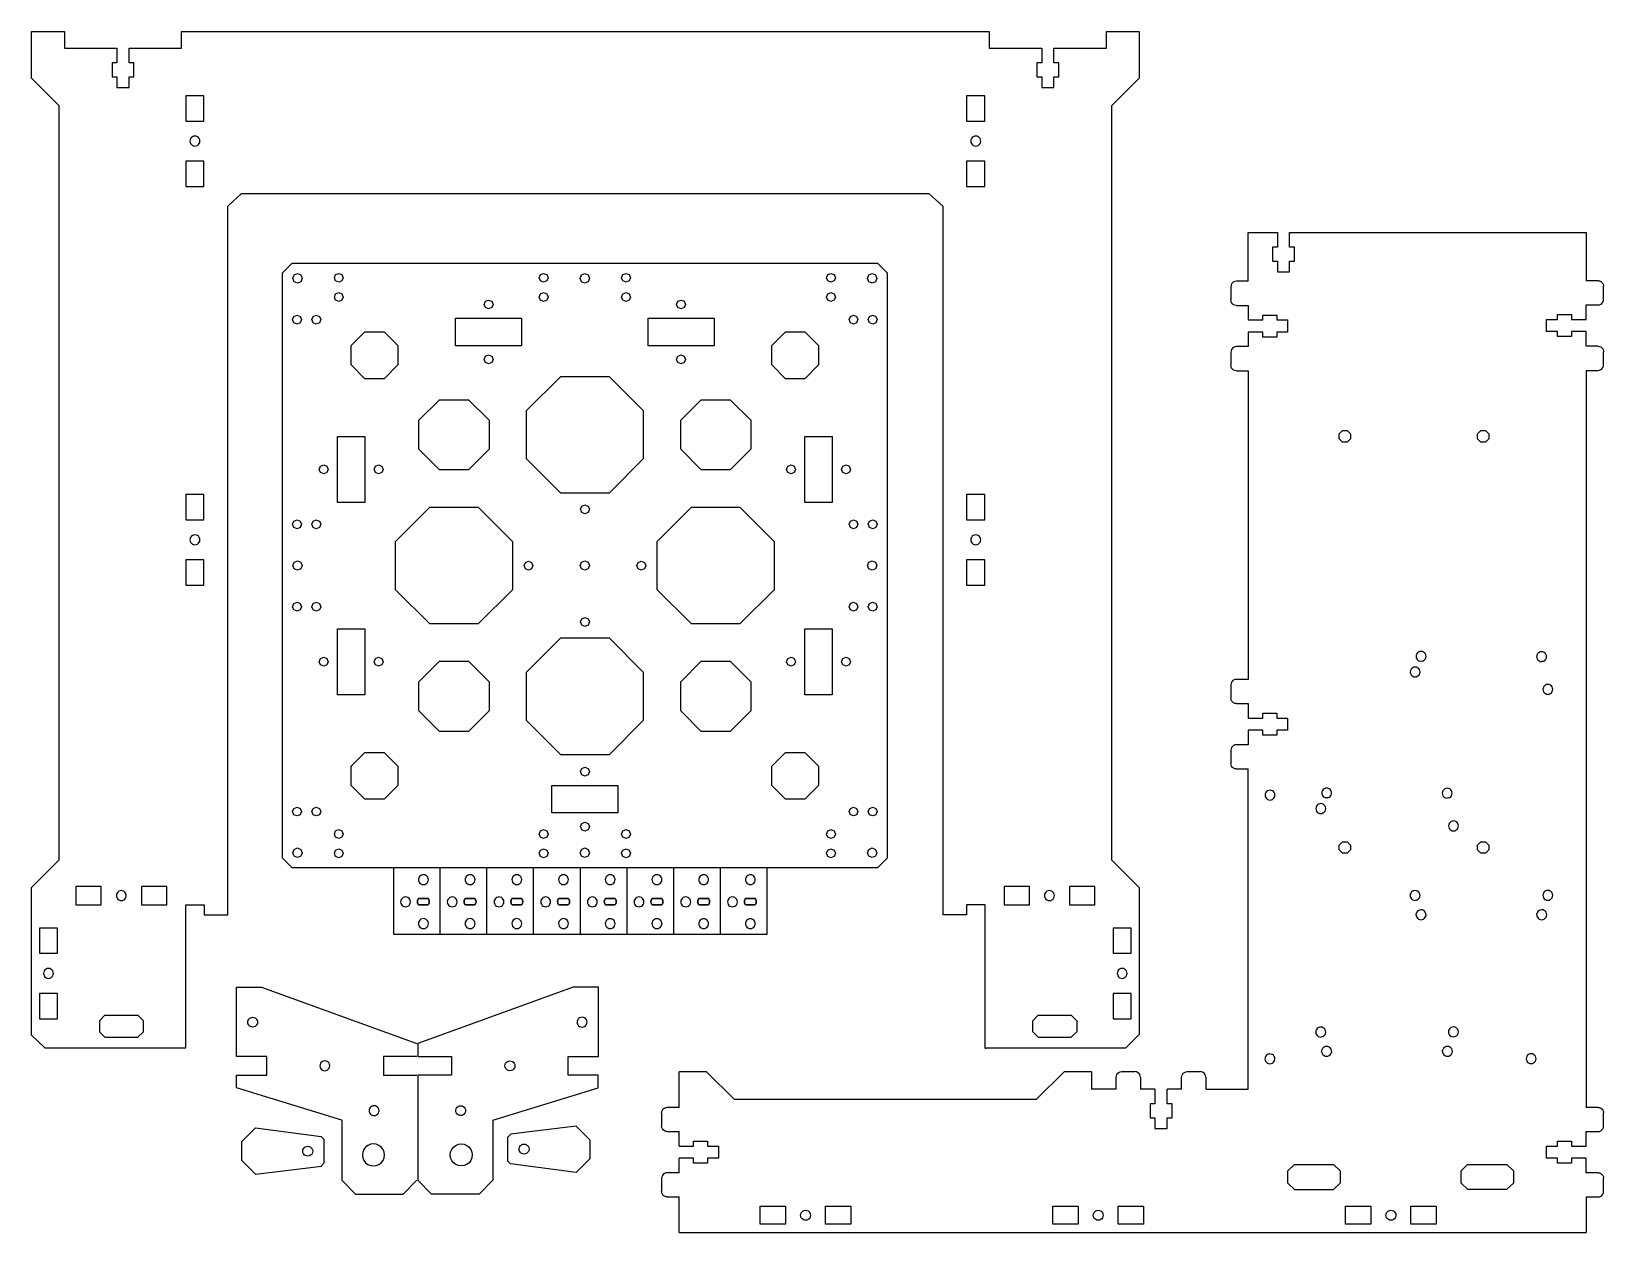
# Model space of a CAD drawing. Extents: x 20 to 592, y 8 to 445.
import ezdxf

# ---------------------------------------------------------------- set-up
doc = ezdxf.new("R2010")
doc.units = 0
doc.layers.add('Layer_1', color=7, linetype='CONTINUOUS')

msp = doc.modelspace()

# ---------------------------------------------------------------- linework, layer by layer
at = {"layer": 'Layer_1', "color": 7}
for points in [[(19.708603, 445.114953), (31.708598, 445.114953)], [(19.708603, 428.114953), (19.708603, 445.114953)], [(31.708598, 445.114953), (31.708598, 439.014951)], [(74.308583, 439.014951), (74.308583, 445.114953)], [(74.308583, 445.114953), (368.0585, 445.114953)], [(368.0585, 445.114953), (368.0585, 439.014951), (387.158481, 439.014951)], [(391.558495, 439.014951), (410.658477, 439.014951), (410.658477, 445.114953)], [(410.658477, 445.114953), (422.658481, 445.114953)], [(422.658481, 445.114953), (422.658481, 428.114953)], [(31.708598, 439.014951), (50.808582, 439.014951)], [(50.808582, 439.014951), (50.808582, 433.714956)], [(55.208588, 439.014951), (74.308583, 439.014951)], [(55.208588, 433.714956), (55.208588, 439.014951)], [(387.158481, 439.014951), (387.158481, 433.714956)], [(391.558495, 433.714956), (391.558495, 439.014951)], [(49.008583, 433.714956), (49.008583, 428.614955)], [(50.808582, 433.714956), (49.008583, 433.714956)], [(57.008584, 433.714956), (55.208588, 433.714956)], [(57.008584, 428.614955), (57.008584, 433.714956)], [(387.158481, 433.714956), (385.358496, 433.714956)], [(385.358496, 433.714956), (385.358496, 428.614955)], [(393.358508, 433.714956), (391.558495, 433.714956)], [(393.358508, 428.614955), (393.358508, 433.714956)], [(19.708603, 428.114953), (29.708602, 418.114953), (29.708602, 143.615062)], [(49.008583, 428.614955), (50.808582, 428.614955)], [(50.808582, 428.614955), (50.808582, 424.664959)], [(50.808582, 424.664959), (55.208588, 424.664959)], [(55.208588, 428.614955), (57.008584, 428.614955)], [(55.208588, 424.664959), (55.208588, 428.614955)], [(385.358496, 428.614955), (387.158481, 428.614955)], [(387.158481, 428.614955), (387.158481, 424.664959)], [(387.158481, 424.664959), (391.558495, 424.664959)], [(391.558495, 424.664959), (391.558495, 428.614955)], [(391.558495, 428.614955), (393.358508, 428.614955)], [(422.658481, 133.615065), (412.658473, 143.615062), (412.658473, 418.114953), (422.658481, 428.114953)], [(82.458588, 421.709169), (75.858587, 421.709169), (75.858587, 412.509173), (82.458588, 412.509173)], [(82.458588, 412.509173), (82.458588, 421.709169)], [(359.858505, 421.709169), (359.858505, 412.509173), (366.458497, 412.509173)], [(366.458497, 421.709169), (359.858505, 421.709169)], [(366.458497, 412.509173), (366.458497, 421.709169)], [(77.598247, 406.110036), (77.418255, 405.675498)], [(77.884576, 406.483187), (77.598247, 406.110036)], [(78.257725, 406.769513), (77.884576, 406.483187)], [(78.692268, 406.949508), (78.257725, 406.769513)], [(79.158589, 407.0109), (78.692268, 406.949508)], [(79.624911, 406.949508), (79.158589, 407.0109)], [(80.059451, 406.769513), (79.624911, 406.949508)], [(80.4326, 406.483187), (80.059451, 406.769513)], [(80.718928, 406.110036), (80.4326, 406.483187)], [(80.898921, 405.675498), (80.718928, 406.110036)], [(361.598151, 406.110036), (361.418178, 405.675498), (361.356766, 405.209174)], [(361.884493, 406.483187), (361.598151, 406.110036)], [(362.257648, 406.769513), (361.884493, 406.483187)], [(362.692185, 406.949508), (362.257648, 406.769513)], [(363.158501, 407.0109), (362.692185, 406.949508)], [(363.624817, 406.949508), (363.158501, 407.0109)], [(364.059354, 406.769513), (363.624817, 406.949508)], [(364.432509, 406.483187), (364.059354, 406.769513)], [(364.718851, 406.110036), (364.432509, 406.483187)], [(364.898824, 405.675498), (364.718851, 406.110036)], [(77.418255, 405.675498), (77.356863, 405.209174)], [(77.356863, 405.209174), (77.418255, 404.742855)], [(77.418255, 404.742855), (77.598247, 404.308312)], [(77.598247, 404.308312), (77.884576, 403.935161)], [(77.884576, 403.935161), (78.257725, 403.648835)], [(78.257725, 403.648835), (78.692268, 403.468842)], [(78.692268, 403.468842), (79.158589, 403.40745)], [(79.158589, 403.40745), (79.624911, 403.468842)], [(79.624911, 403.468842), (80.059451, 403.648835)], [(80.059451, 403.648835), (80.4326, 403.935161)], [(80.4326, 403.935161), (80.718928, 404.308312)], [(80.718928, 404.308312), (80.898921, 404.742855)], [(80.960313, 405.209174), (80.898921, 405.675498)], [(80.898921, 404.742855), (80.960313, 405.209174)], [(361.356766, 405.209174), (361.418178, 404.742855)], [(361.418178, 404.742855), (361.598151, 404.308312)], [(361.598151, 404.308312), (361.884493, 403.935161)], [(361.884493, 403.935161), (362.257648, 403.648835)], [(362.257648, 403.648835), (362.692185, 403.468842)], [(362.692185, 403.468842), (363.158501, 403.40745)], [(363.158501, 403.40745), (363.624817, 403.468842)], [(363.624817, 403.468842), (364.059354, 403.648835)], [(364.059354, 403.648835), (364.432509, 403.935161)], [(364.432509, 403.935161), (364.718851, 404.308312)], [(364.718851, 404.308312), (364.898824, 404.742855)], [(364.960236, 405.209174), (364.898824, 405.675498)], [(364.898824, 404.742855), (364.960236, 405.209174)], [(75.858587, 397.90918), (75.858587, 388.709184)], [(75.858587, 388.709184), (82.458588, 388.709184), (82.458588, 397.90918), (75.858587, 397.90918)], [(366.458497, 397.90918), (359.858505, 397.90918)], [(359.858505, 397.90918), (359.858505, 388.709184)], [(366.458497, 388.709184), (366.458497, 397.90918)], [(91.158585, 381.509983), (96.158583, 386.173533), (346.158507, 386.173533), (351.158497, 381.509983), (351.158497, 123.624294)], [(359.858505, 388.709184), (366.458497, 388.709184)], [(91.158585, 123.624294), (91.158585, 381.509983)], [(462.254112, 371.953196), (472.854122, 371.953196)], [(462.254112, 354.220556), (462.254112, 371.953196)], [(472.854122, 371.953196), (472.854122, 366.653199)], [(477.25411, 371.953196), (585.154066, 371.953199), (585.154066, 354.375603), (585.154066, 354.375603), (585.154066, 354.375603)], [(479.05412, 366.653199), (477.25411, 366.653199), (477.25411, 371.953196)], [(471.054108, 366.653199), (471.054108, 361.5532)], [(472.854122, 366.653199), (471.054108, 366.653199)], [(479.05412, 361.5532), (479.05412, 366.653199)], [(110.997492, 144.299587), (110.997492, 357.227598), (114.53351, 360.7636), (327.461513, 360.763597), (330.997503, 357.227598), (330.997503, 144.299587), (327.461513, 140.763594), (114.53351, 140.763597), (110.997492, 144.299587)], [(471.054108, 361.5532), (472.854122, 361.5532)], [(472.854122, 361.5532), (472.854122, 357.603204)], [(477.25411, 361.5532), (479.05412, 361.5532)], [(477.25411, 357.603204), (477.25411, 361.5532)], [(114.765497, 355.2636), (115.272509, 356.488599), (116.497495, 356.995597), (117.722509, 356.488599), (118.229493, 355.2636), (117.722509, 354.0386), (116.497495, 353.531602), (115.272509, 354.038603), (114.765497, 355.263602)], [(129.873502, 355.463599), (130.349498, 356.611597), (131.497493, 357.087602), (132.645488, 356.6116), (133.121513, 355.463602), (132.645488, 354.315598), (131.497493, 353.839602), (130.349498, 354.315598), (129.873502, 355.463599)], [(204.373508, 355.463599), (204.849504, 356.611597), (205.997499, 357.087602), (207.145495, 356.6116), (207.621491, 355.463602), (207.145495, 354.315598), (205.997499, 353.839602), (204.849504, 354.315598), (204.373508, 355.463599)], [(219.2655, 355.2636), (219.772512, 356.488599), (220.997497, 356.995597), (222.222511, 356.488599), (222.729495, 355.2636), (222.222511, 354.0386), (220.997497, 353.531602), (219.772512, 354.038603), (219.2655, 355.263602)], [(234.373504, 355.463599), (234.8495, 356.611597), (235.997496, 357.087602), (237.145491, 356.6116), (237.621487, 355.463602), (237.145491, 354.315598), (235.997496, 353.839602), (234.8495, 354.315598), (234.373504, 355.463599)], [(308.873511, 355.463599), (309.349507, 356.611597), (310.497502, 357.087602), (311.645497, 356.6116), (312.121493, 355.463602), (311.645497, 354.315598), (310.497502, 353.839602), (309.349507, 354.315598), (308.873511, 355.463599)], [(323.765502, 355.2636), (324.272486, 356.488599), (325.4975, 356.995597), (326.722486, 356.488599), (327.229498, 355.2636), (326.722486, 354.0386), (325.4975, 353.531602), (324.272486, 354.038603), (323.765502, 355.263602)], [(472.854122, 357.603204), (477.25411, 357.603204)], [(129.873502, 348.463602), (130.349498, 349.6116), (131.497493, 350.087602), (132.645488, 349.6116), (133.121513, 348.463602), (132.645488, 347.315601), (131.497493, 346.839602), (130.349498, 347.315598), (129.873502, 348.463602)], [(204.373508, 348.463602), (204.849504, 349.6116), (205.997499, 350.087602), (207.145495, 349.6116), (207.621491, 348.463602), (207.145495, 347.315601), (205.997499, 346.839602), (204.849504, 347.315598), (204.373508, 348.463602)], [(234.373504, 348.463602), (234.8495, 349.6116), (235.997496, 350.087602), (237.145491, 349.6116), (237.621487, 348.463602), (237.145491, 347.315601), (235.997496, 346.839602), (234.8495, 347.315598), (234.373504, 348.463602)], [(308.873511, 348.463602), (309.349507, 349.6116), (310.497502, 350.087602), (311.645497, 349.6116), (312.121493, 348.463602), (311.645497, 347.315601), (310.497502, 346.839602), (309.349507, 347.315598), (308.873511, 348.463602)], [(456.02225, 352.738198), (455.95409, 352.22056)], [(455.95409, 352.22056), (455.95409, 347.420561)], [(457.954115, 354.220556), (457.436463, 354.152408), (456.954088, 353.952609), (456.539902, 353.634773), (456.22206, 353.220561), (456.02225, 352.738198)], [(462.254112, 354.220556), (457.954115, 354.220556)], [(589.504099, 354.375603), (585.154066, 354.375603)], [(589.504099, 354.375603), (590.021751, 354.307447), (590.504097, 354.107662), (590.918314, 353.789823), (591.236153, 353.375605), (591.435938, 352.893231), (591.504095, 352.375607)], [(591.504095, 347.5756), (591.504095, 352.375607)], [(184.373491, 345.763602), (184.849487, 346.911603), (185.997511, 347.387599), (187.145506, 346.911603), (187.621502, 345.763602), (187.145506, 344.615601), (185.997511, 344.139602), (184.849487, 344.615598), (184.373491, 345.763602)], [(254.373493, 345.763602), (254.849489, 346.911603), (255.997512, 347.387599), (257.145507, 346.911603), (257.621503, 345.763602), (257.145507, 344.615601), (255.997512, 344.139602), (254.849489, 344.615598), (254.373493, 345.763602)], [(457.954115, 345.42056), (457.436463, 345.488711), (456.954088, 345.68851), (456.539902, 346.006349), (456.22206, 346.420561), (456.02225, 346.902923), (455.95409, 347.420561)], [(457.954115, 345.42056), (462.254112, 345.42056)], [(462.254112, 345.42056), (462.254112, 340.120573)], [(585.154066, 340.275612), (585.154066, 345.575604), (589.504099, 345.575604)], [(589.504099, 345.575604), (590.021751, 345.643761), (590.504097, 345.843546), (590.918314, 346.161385), (591.236153, 346.575602), (591.435938, 347.057976)], [(591.435938, 347.057976), (591.504095, 347.5756)], [(114.673493, 340.263599), (115.149489, 341.4116), (116.297512, 341.887598), (117.445507, 341.411602), (117.921503, 340.263599), (117.445507, 339.115598), (116.297512, 338.639602), (115.149489, 339.115598), (114.673493, 340.263599)], [(121.673507, 340.263599), (122.149503, 341.4116), (123.297498, 341.887598), (124.445493, 341.411602), (124.921489, 340.263599), (124.445493, 339.115598), (123.297498, 338.639602), (122.149503, 339.115598), (121.673507, 340.263599)], [(173.997507, 330.763598), (173.997507, 340.7636), (197.997487, 340.7636), (197.997487, 330.763601), (173.997507, 330.763598)], [(243.997508, 330.763598), (243.997508, 340.7636), (267.997488, 340.7636), (267.997488, 330.763601), (243.997508, 330.763598)], [(317.073505, 340.263599), (317.549501, 341.4116), (318.697497, 341.887598), (319.845492, 341.411602), (320.321488, 340.263599), (319.845492, 339.115598), (318.697497, 338.639602), (317.549501, 339.115598), (317.073505, 340.263599)], [(324.073491, 340.263599), (324.549487, 341.4116), (325.697511, 341.887598), (326.845506, 341.411602), (327.321502, 340.263599), (326.845506, 339.115598), (325.697511, 338.639602), (324.549487, 339.115598), (324.073491, 340.263599)], [(462.254112, 340.120573), (467.554104, 340.120573)], [(467.554104, 341.920567), (472.654111, 341.920567)], [(467.554104, 340.120573), (467.554104, 341.920567)], [(472.654111, 341.920567), (472.654111, 340.120573)], [(472.654111, 340.120573), (476.604124, 340.120573)], [(476.604124, 340.120573), (476.604124, 335.720565)], [(570.804082, 340.275612), (574.754065, 340.275612), (574.754065, 342.075597)], [(570.804082, 335.875598), (570.804082, 340.275612)], [(574.754065, 342.075597), (579.854074, 342.075597), (579.854074, 340.275612)], [(579.854074, 340.275612), (585.154066, 340.275612)], [(135.997498, 323.7426), (135.997498, 330.784598), (140.976491, 335.763599), (148.0185, 335.763599), (152.997492, 330.784598), (152.997492, 323.7426), (148.0185, 318.763599), (140.976491, 318.763599), (135.997498, 323.7426)], [(288.997503, 323.7426), (288.997503, 330.784598), (293.976495, 335.763599), (301.018504, 335.763599), (305.997497, 330.784598), (305.997497, 323.7426), (301.018504, 318.763599), (293.976495, 318.763599), (288.997503, 323.7426)], [(462.254112, 335.720565), (462.254112, 330.42057)], [(467.554104, 335.720565), (462.254112, 335.720565)], [(467.554104, 333.920566), (467.554104, 335.720565)], [(472.654111, 335.720565), (472.654111, 333.920566), (467.554104, 333.920566)], [(476.604124, 335.720565), (472.654111, 335.720565)], [(574.754065, 334.075613), (574.754065, 335.875598), (570.804082, 335.875598)], [(579.854074, 335.875598), (579.854074, 334.075613), (574.754065, 334.075613)], [(585.154066, 335.875598), (579.854074, 335.875598)], [(585.154066, 330.575606), (585.154066, 335.875598)], [(184.373491, 325.763599), (184.849487, 326.9116), (185.997511, 327.387599), (187.145506, 326.911597), (187.621502, 325.763599), (187.145506, 324.615598), (185.997511, 324.139602), (184.849487, 324.615598), (184.373491, 325.763599)], [(254.373493, 325.763599), (254.849489, 326.9116), (255.997512, 327.387599), (257.145507, 326.911597), (257.621503, 325.763599), (257.145507, 324.615598), (255.997512, 324.139602), (254.849489, 324.615598), (254.373493, 325.763599)], [(456.02225, 328.938206), (455.95409, 328.420568)], [(455.95409, 328.420568), (455.95409, 323.620586)], [(457.954115, 330.42057), (457.436463, 330.352419), (456.954088, 330.152617), (456.539902, 329.834781), (456.22206, 329.420569), (456.02225, 328.938206)], [(462.254112, 330.42057), (457.954115, 330.42057)], [(589.504099, 330.575606), (585.154066, 330.575606)], [(589.504099, 330.575606), (590.021751, 330.507449), (590.504097, 330.307664), (590.918314, 329.989825), (591.236153, 329.575608), (591.435938, 329.093262), (591.504095, 328.57561)], [(591.504095, 323.775611), (591.504095, 328.57561)], [(457.954115, 321.620562), (457.436463, 321.688719), (456.954088, 321.888532), (456.539902, 322.206371), (456.22206, 322.620588), (456.02225, 323.102934), (455.95409, 323.620586)], [(457.954115, 321.620562), (462.254112, 321.620562)], [(462.254112, 321.620562), (462.254112, 209.353239)], [(585.154066, 321.775615), (589.504099, 321.775615)], [(585.154066, 321.775615), (585.154066, 53.60329), (585.154066, 53.60329)], [(589.504099, 321.775615), (590.021751, 321.843772), (590.504097, 322.043585), (590.918314, 322.361395), (591.236153, 322.775613), (591.435938, 323.257987)], [(591.435938, 323.257987), (591.504095, 323.775611)], [(199.747491, 289.561598), (199.747491, 307.165597), (212.195494, 319.613599), (229.799501, 319.613599), (242.247504, 307.165597), (242.247504, 289.561598), (229.799501, 277.1136), (212.195494, 277.1136), (199.747491, 289.561598)], [(160.647493, 293.082599), (160.647493, 303.644599), (168.116504, 311.113598), (178.678501, 311.113598), (186.147512, 303.644599), (186.147512, 293.082599), (178.678501, 285.613599), (168.116504, 285.613599), (160.647493, 293.082599)], [(255.847511, 293.082599), (255.847511, 303.644599), (263.316494, 311.113598), (273.878491, 311.113598), (281.347502, 303.644599), (281.347502, 293.082599), (273.878491, 285.613599), (263.316494, 285.613599), (255.847511, 293.082599)], [(130.997508, 273.763599), (130.997508, 297.763599), (140.997488, 297.763599), (140.997488, 273.763599), (130.997508, 273.763599)], [(300.997507, 273.763599), (300.997507, 297.763599), (310.997487, 297.763599), (310.997487, 273.763599), (300.997507, 273.763599)], [(495.363057, 296.920219), (495.362492, 298.632941), (496.573906, 299.843703), (498.286665, 299.843703), (499.497381, 298.632264), (499.497945, 296.919514), (498.286487, 295.70878), (496.573773, 295.70878), (495.363012, 296.920219)], [(545.598618, 296.920219), (545.598618, 298.632941), (546.810029, 299.843703), (548.522779, 299.843703), (549.733484, 298.632264), (549.733484, 296.919514), (548.522045, 295.70878), (546.809323, 295.70878), (545.598562, 296.920219)], [(124.373499, 285.763598), (124.849495, 286.911599), (125.99749, 287.387598), (127.145485, 286.911599), (127.621509, 285.763598), (127.145485, 284.6156), (125.99749, 284.139598), (124.849495, 284.6156), (124.373499, 285.763598)], [(144.373487, 285.763598), (144.849511, 286.911599), (145.997506, 287.387598), (147.145502, 286.911599), (147.621498, 285.763598), (147.145502, 284.6156), (145.997506, 284.139598), (144.849511, 284.6156), (144.373487, 285.763598)], [(294.373497, 285.763598), (294.849493, 286.911599), (295.997489, 287.387598), (297.145512, 286.911599), (297.621508, 285.763598), (297.145512, 284.6156), (295.997489, 284.139598), (294.849493, 284.6156), (294.373497, 285.763598)], [(314.373485, 285.763598), (314.84951, 286.911599), (315.997505, 287.387598), (317.1455, 286.911599), (317.621496, 285.763598), (317.1455, 284.6156), (315.997505, 284.139598), (314.84951, 284.6156), (314.373485, 285.763598)], [(82.458588, 276.624247), (75.858587, 276.624247), (75.858587, 267.424252), (82.458588, 267.424252)], [(82.458588, 267.424252), (82.458588, 276.624247)], [(366.458497, 276.624247), (359.858505, 276.624247)], [(359.858505, 276.624247), (359.858505, 267.424252)], [(366.458497, 267.424252), (366.458497, 276.624247)], [(152.147495, 241.961599), (152.147495, 259.565603), (164.595499, 272.013598), (182.199505, 272.013598), (194.647509, 259.565603), (194.647509, 241.961599), (182.199505, 229.513596), (164.595499, 229.513596), (152.147495, 241.961599)], [(219.373506, 271.263599), (219.849502, 272.4116), (220.997497, 272.887598), (222.145493, 272.4116), (222.621489, 271.263599), (222.145493, 270.115598), (220.997497, 269.639599), (219.849502, 270.115598), (219.373506, 271.263599)], [(247.347486, 241.961599), (247.347486, 259.565603), (259.795489, 272.013598), (277.399496, 272.013598), (289.847499, 259.565603), (289.847499, 241.961599), (277.399496, 229.513596), (259.795489, 229.513596), (247.347486, 241.961599)], [(114.673493, 265.763598), (115.149489, 266.911599), (116.297512, 267.387598), (117.445507, 266.911599), (117.921503, 265.763598), (117.445507, 264.615603), (116.297512, 264.139607), (115.149489, 264.615603), (114.673493, 265.763598)], [(121.673507, 265.763598), (122.149503, 266.911599), (123.297498, 267.387598), (124.445493, 266.911599), (124.921489, 265.763598), (124.445493, 264.615603), (123.297498, 264.139607), (122.149503, 264.615603), (121.673507, 265.763598)], [(317.073505, 265.763598), (317.549501, 266.911599), (318.697497, 267.387598), (319.845492, 266.911599), (320.321488, 265.763598), (319.845492, 264.615603), (318.697497, 264.139607), (317.549501, 264.615603), (317.073505, 265.763598)], [(324.073491, 265.763598), (324.549487, 266.911599), (325.697511, 267.387598), (326.845506, 266.911599), (327.321502, 265.763598), (326.845506, 264.615603), (325.697511, 264.139607), (324.549487, 264.615603), (324.073491, 265.763598)], [(359.858505, 267.424252), (366.458497, 267.424252)], [(77.418255, 260.590571), (77.356863, 260.124255)], [(77.356863, 260.124255), (77.418255, 259.657931)], [(77.598247, 261.025117), (77.418255, 260.590571)], [(77.418255, 259.657931), (77.598247, 259.223388)], [(77.884576, 261.398263), (77.598247, 261.025117)], [(77.598247, 259.223388), (77.884576, 258.850242)], [(78.257725, 261.684594), (77.884576, 261.398263)], [(77.884576, 258.850242), (78.257725, 258.563914)], [(78.692268, 261.864587), (78.257725, 261.684594)], [(78.257725, 258.563914), (78.692268, 258.383918)], [(79.158589, 261.925976), (78.692268, 261.864587)], [(78.692268, 258.383918), (79.158589, 258.322526)], [(79.624911, 261.864587), (79.158589, 261.925976)], [(79.158589, 258.322526), (79.624911, 258.383918)], [(80.059451, 261.684594), (79.624911, 261.864587)], [(79.624911, 258.383918), (80.059451, 258.563914)], [(80.4326, 261.398263), (80.059451, 261.684594)], [(80.059451, 258.563914), (80.4326, 258.850242)], [(80.718928, 261.025117), (80.4326, 261.398263)], [(80.4326, 258.850242), (80.718928, 259.223388)], [(80.898921, 260.590571), (80.718928, 261.025117)], [(80.718928, 259.223388), (80.898921, 259.657931)], [(80.960313, 260.124255), (80.898921, 260.590571)], [(80.898921, 259.657931), (80.960313, 260.124255)], [(361.418178, 260.590571), (361.356766, 260.124255)], [(361.356766, 260.124255), (361.418178, 259.657931)], [(361.598151, 261.025117), (361.418178, 260.590571)], [(361.418178, 259.657931), (361.598151, 259.223388)], [(361.884493, 261.398263), (361.598151, 261.025117)], [(361.598151, 259.223388), (361.884493, 258.850242)], [(362.257648, 261.684594), (361.884493, 261.398263)], [(361.884493, 258.850242), (362.257648, 258.563914)], [(362.692185, 261.864587), (362.257648, 261.684594)], [(362.257648, 258.563914), (362.692185, 258.383918)], [(363.158501, 261.925976), (362.692185, 261.864587)], [(362.692185, 258.383918), (363.158501, 258.322526)], [(363.624817, 261.864587), (363.158501, 261.925976)], [(363.158501, 258.322526), (363.624817, 258.383918)], [(364.059354, 261.684594), (363.624817, 261.864587)], [(363.624817, 258.383918), (364.059354, 258.563914)], [(364.432509, 261.398263), (364.059354, 261.684594)], [(364.059354, 258.563914), (364.432509, 258.850242)], [(364.718851, 261.025117), (364.432509, 261.398263)], [(364.432509, 258.850242), (364.718851, 259.223388)], [(364.898824, 260.590571), (364.718851, 261.025117)], [(364.718851, 259.223388), (364.898824, 259.657931)], [(364.960236, 260.124255), (364.898824, 260.590571)], [(364.898824, 259.657931), (364.960236, 260.124255)], [(75.858587, 243.62426), (82.458588, 243.62426), (82.458588, 252.824259), (75.858587, 252.824259), (75.858587, 243.62426)], [(114.765497, 250.7636), (115.272509, 251.988585), (116.497495, 252.495598), (117.722509, 251.988585), (118.229493, 250.7636), (117.722509, 249.538586), (116.497495, 249.031602), (115.272509, 249.538586), (114.765497, 250.7636)], [(198.873505, 250.7636), (199.349501, 251.911595), (200.497496, 252.387591), (201.645491, 251.911595), (202.121487, 250.7636), (201.645491, 249.615604), (200.497496, 249.139608), (199.349501, 249.615604), (198.873505, 250.7636)], [(219.2655, 250.7636), (219.772512, 251.988585), (220.997497, 252.495598), (222.222511, 251.988585), (222.729495, 250.7636), (222.222511, 249.538586), (220.997497, 249.031602), (219.772512, 249.538586), (219.2655, 250.7636)], [(239.873507, 250.7636), (240.349503, 251.911595), (241.497499, 252.387591), (242.645494, 251.911595), (243.12149, 250.7636), (242.645494, 249.615604), (241.497499, 249.139608), (240.349503, 249.615604), (239.873507, 250.7636)], [(323.765502, 250.7636), (324.272486, 251.988585), (325.4975, 252.495598), (326.722486, 251.988585), (327.229498, 250.7636), (326.722486, 249.538586), (325.4975, 249.031602), (324.272486, 249.538586), (323.765502, 250.7636)], [(359.858505, 252.824259), (359.858505, 243.62426)], [(366.458497, 252.824259), (359.858505, 252.824259)], [(366.458497, 243.62426), (366.458497, 252.824259)], [(359.858505, 243.62426), (366.458497, 243.62426)], [(114.673493, 235.763604), (115.149489, 236.9116), (116.297512, 237.387596), (117.445507, 236.9116), (117.921503, 235.763604), (117.445507, 234.615609), (116.297512, 234.139613), (115.149489, 234.615609), (114.673493, 235.763604)], [(121.673507, 235.763604), (122.149503, 236.9116), (123.297498, 237.387596), (124.445493, 236.9116), (124.921489, 235.763604), (124.445493, 234.615609), (123.297498, 234.139613), (122.149503, 234.615609), (121.673507, 235.763604)], [(317.073505, 235.763604), (317.549501, 236.9116), (318.697497, 237.387596), (319.845492, 236.9116), (320.321488, 235.763604), (319.845492, 234.615609), (318.697497, 234.139613), (317.549501, 234.615609), (317.073505, 235.763604)], [(324.073491, 235.763604), (324.549487, 236.9116), (325.697511, 237.387596), (326.845506, 236.9116), (327.321502, 235.763604), (326.845506, 234.615609), (325.697511, 234.139613), (324.549487, 234.615609), (324.073491, 235.763604)], [(219.373506, 230.263601), (219.849502, 231.411597), (220.997497, 231.887593), (222.145493, 231.411597), (222.621489, 230.263601), (222.145493, 229.115606), (220.997497, 228.63961), (219.849502, 229.115606), (219.373506, 230.263601)], [(130.997508, 203.763612), (130.997508, 227.763592), (140.997488, 227.763592), (140.997488, 203.763612), (130.997508, 203.763612)], [(199.747491, 194.361604), (199.747491, 211.965611), (212.195494, 224.413614), (229.799501, 224.413614), (242.247504, 211.965611), (242.247504, 194.361604), (229.799501, 181.913601), (212.195494, 181.913601), (199.747491, 194.361604)], [(300.997507, 203.763612), (300.997507, 227.763592), (310.997487, 227.763592), (310.997487, 203.763612), (300.997507, 203.763612)], [(124.373499, 215.763588), (124.849495, 216.911611), (125.99749, 217.387607), (127.145485, 216.911611), (127.621509, 215.763588), (127.145485, 214.615593), (125.99749, 214.139597), (124.849495, 214.615593), (124.373499, 215.763588)], [(144.373487, 215.763588), (144.849511, 216.911611), (145.997506, 217.387607), (147.145502, 216.911611), (147.621498, 215.763588), (147.145502, 214.615593), (145.997506, 214.139597), (144.849511, 214.615593), (144.373487, 215.763588)], [(294.373497, 215.763588), (294.849493, 216.911611), (295.997489, 217.387607), (297.145512, 216.911611), (297.621508, 215.763588), (297.145512, 214.615593), (295.997489, 214.139597), (294.849493, 214.615593), (294.373497, 215.763588)], [(314.373485, 215.763588), (314.84951, 216.911611), (315.997505, 217.387607), (317.1455, 216.911611), (317.621496, 215.763588), (317.1455, 214.615593), (315.997505, 214.139597), (314.84951, 214.615593), (314.373485, 215.763588)], [(523.391596, 218.171555), (523.330325, 217.705663)], [(523.330325, 217.705663), (523.391709, 217.239798)], [(523.571343, 218.605697), (523.391596, 218.171555)], [(523.857347, 218.978541), (523.571343, 218.605697)], [(524.230106, 219.26463), (523.857347, 218.978541)], [(524.664192, 219.444518), (524.230106, 219.26463)], [(525.130056, 219.50593), (524.664192, 219.444518)], [(525.595949, 219.444659), (525.130056, 219.50593)], [(526.030091, 219.264884), (525.595949, 219.444659)], [(526.402935, 218.978908), (526.030091, 219.264884)], [(526.689052, 218.606149), (526.402935, 218.978908)], [(526.868912, 218.172035), (526.689052, 218.606149)], [(526.930324, 217.706171), (526.868912, 218.172035)], [(526.869053, 217.240306), (526.930324, 217.706171)], [(567.225787, 218.079325), (567.164516, 217.613461)], [(567.164516, 217.613461), (567.225928, 217.147596)], [(567.405534, 218.513495), (567.225787, 218.079325)], [(567.691538, 218.886311), (567.405534, 218.513495)], [(568.064297, 219.172428), (567.691538, 218.886311)], [(568.498383, 219.352316), (568.064297, 219.172428)], [(568.964247, 219.4137), (568.498383, 219.352316)], [(569.43014, 219.352429), (568.964247, 219.4137)], [(569.864282, 219.172682), (569.43014, 219.352429)], [(570.237126, 218.886678), (569.864282, 219.172682)], [(570.523243, 218.513919), (570.237126, 218.886678)], [(570.703103, 218.079833), (570.523243, 218.513919)], [(570.764515, 217.613969), (570.703103, 218.079833)], [(570.703244, 217.148076), (570.764515, 217.613969)], [(160.647493, 197.882609), (160.647493, 208.444606), (168.116504, 215.913589), (178.678501, 215.913589), (186.147512, 208.444606), (186.147512, 197.882609), (178.678501, 190.413598), (168.116504, 190.413598), (160.647493, 197.882609)], [(255.847511, 197.882609), (255.847511, 208.444606), (263.316494, 215.913589), (273.878491, 215.913589), (281.347502, 208.444606), (281.347502, 197.882609), (273.878491, 190.413598), (263.316494, 190.413598), (255.847511, 197.882609)], [(521.250347, 212.48918), (521.189077, 212.023287)], [(521.189077, 212.023287), (521.250489, 211.557423)], [(521.430123, 212.923322), (521.250347, 212.48918)], [(521.716099, 213.296166), (521.430123, 212.923322)], [(521.86689, 213.437898), (521.716099, 213.296166)], [(521.940522, 213.468406), (521.86689, 213.437898)], [(522.088858, 213.582255), (521.940522, 213.468406)], [(522.522972, 213.762143), (522.088858, 213.582255)], [(522.988836, 213.823555), (522.522972, 213.762143)], [(523.454701, 213.762284), (522.988836, 213.823555)], [(523.391709, 217.239798), (523.571597, 216.805712)], [(523.888871, 213.582509), (523.454701, 213.762284)], [(523.571597, 216.805712), (523.857714, 216.432953)], [(523.857714, 216.432953), (524.230558, 216.146949)], [(524.261687, 213.296533), (523.888871, 213.582509)], [(524.230558, 216.146949), (524.6647, 215.967202)], [(524.547804, 212.923774), (524.261687, 213.296533)], [(524.727692, 212.48966), (524.547804, 212.923774)], [(525.130593, 215.905931), (524.6647, 215.967202)], [(524.789075, 212.023795), (524.727692, 212.48966)], [(524.727805, 211.557931), (524.789075, 212.023795)], [(525.596457, 215.967315), (525.130593, 215.905931)], [(525.596457, 215.967315), (526.030543, 216.147203)], [(526.030543, 216.147203), (526.403302, 216.43332)], [(526.403302, 216.43332), (526.689306, 216.806136)], [(526.689306, 216.806136), (526.869053, 217.240306)], [(567.225928, 217.147596), (567.405788, 216.713482)], [(567.405788, 216.713482), (567.691905, 216.340723)], [(567.691905, 216.340723), (568.064749, 216.054719)], [(568.064749, 216.054719), (568.498891, 215.874972)], [(568.498891, 215.874972), (568.964784, 215.813701)], [(569.430648, 215.875113), (568.964784, 215.813701)], [(569.430648, 215.875113), (569.864734, 216.055001)], [(569.864734, 216.055001), (570.237493, 216.34109)], [(570.237493, 216.34109), (570.523497, 216.713934)], [(570.523497, 216.713934), (570.703244, 217.148076)], [(456.02225, 207.870895), (455.95409, 207.353243)], [(455.95409, 207.353243), (455.95409, 202.553264)], [(457.954115, 209.353239), (457.436463, 209.285083), (456.954088, 209.085298), (456.539902, 208.767459), (456.22206, 208.353241), (456.02225, 207.870895)], [(462.254112, 209.353239), (457.954115, 209.353239)], [(521.250489, 211.557423), (521.430377, 211.123309)], [(521.430377, 211.123309), (521.716466, 210.750578)], [(521.716466, 210.750578), (522.089309, 210.464574)], [(522.089309, 210.464574), (522.523452, 210.284799)], [(522.523452, 210.284799), (522.989344, 210.223556)], [(522.989344, 210.223556), (523.455209, 210.28494)], [(523.889295, 210.464828), (523.455209, 210.28494)], [(523.889295, 210.464828), (524.040086, 210.60656)], [(524.040086, 210.60656), (524.262054, 210.750945)], [(524.262054, 210.750945), (524.548058, 211.123761)], [(524.548058, 211.123761), (524.727805, 211.557931)], [(569.513508, 206.188484), (569.452266, 205.72262)], [(569.693284, 206.622655), (569.513508, 206.188484)], [(569.979288, 206.99547), (569.693284, 206.622655)], [(570.08927, 207.096845), (569.979288, 206.99547)], [(570.137191, 207.116685), (570.08927, 207.096929)], [(570.786133, 207.461476), (570.352019, 207.281587), (570.137191, 207.116685)], [(571.251997, 207.522859), (570.786133, 207.461476)], [(571.71789, 207.461617), (571.251997, 207.522859)], [(572.524876, 206.995837), (572.152032, 207.281841), (571.71789, 207.461617)], [(572.810965, 206.623106), (572.524876, 206.995837)], [(572.990853, 206.188992), (572.810965, 206.623106)], [(573.052265, 205.723128), (572.990853, 206.188992)], [(457.954115, 200.55324), (457.436463, 200.621397), (456.954088, 200.82121), (456.539902, 201.139021), (456.22206, 201.553238), (456.02225, 202.035612), (455.95409, 202.553264)], [(457.954115, 200.55324), (462.254112, 200.55324)], [(462.254112, 200.55324), (462.254112, 195.253248)], [(569.452266, 205.72262), (569.513649, 205.256756)], [(569.513649, 205.256756), (569.693538, 204.822641)], [(569.693538, 204.822641), (569.979655, 204.449911)], [(569.979655, 204.449911), (570.35247, 204.163907)], [(570.35247, 204.163907), (570.786641, 203.984131)], [(570.786641, 203.984131), (571.252505, 203.922861)], [(571.252505, 203.922861), (571.718369, 203.984272)], [(571.718369, 203.984272), (572.152484, 204.164161)], [(572.152484, 204.164161), (572.262466, 204.265507)], [(572.262466, 204.265507), (572.525215, 204.450277)], [(572.525215, 204.450277), (572.811219, 204.823093)], [(572.811219, 204.823093), (572.990994, 205.257235)], [(572.990994, 205.257235), (573.052265, 205.723128)], [(462.254112, 195.253248), (467.554104, 195.253248)], [(467.554104, 197.053261), (472.654111, 197.053261)], [(467.554104, 195.253248), (467.554104, 197.053261)], [(472.654111, 197.053261), (472.654111, 195.253248)], [(472.654111, 195.253248), (476.604124, 195.253248)], [(476.604124, 195.253248), (476.604124, 190.853262)], [(467.554104, 190.853262), (462.254112, 190.853262)], [(462.254112, 190.853262), (462.254112, 185.553242)], [(467.554104, 189.053249), (467.554104, 190.853262)], [(472.654111, 189.053249), (467.554104, 189.053249)], [(472.654111, 190.853262), (472.654111, 189.053249)], [(476.604124, 190.853262), (472.654111, 190.853262)], [(456.02225, 184.070898), (455.95409, 183.553246)], [(455.95409, 183.553246), (455.95409, 178.753267)], [(457.954115, 185.553242), (457.436463, 185.485113), (456.954088, 185.2853), (456.539902, 184.967461), (456.22206, 184.553244), (456.02225, 184.070898)], [(462.254112, 185.553242), (457.954115, 185.553242)], [(135.997498, 170.742596), (135.997498, 177.784605), (140.976491, 182.763597), (148.0185, 182.763597), (152.997492, 177.784605), (152.997492, 170.742596), (148.0185, 165.763603), (140.976491, 165.763603), (135.997498, 170.742596)], [(219.373506, 175.763611), (219.849502, 176.911607), (220.997497, 177.387603), (222.145493, 176.911607), (222.621489, 175.763611), (222.145493, 174.615588), (220.997497, 174.139592), (219.849502, 174.615588), (219.373506, 175.763609)], [(288.997503, 170.742596), (288.997503, 177.784605), (293.976495, 182.763597), (301.018504, 182.763597), (305.997497, 177.784605), (305.997497, 170.742596), (301.018504, 165.763603), (293.976495, 165.763603), (288.997503, 170.742596)], [(456.954088, 177.021213), (456.539902, 177.339051), (456.22206, 177.753269), (456.02225, 178.235615), (455.95409, 178.753267)], [(457.954115, 176.753271), (457.436463, 176.821399), (456.954088, 177.021213)], [(457.954115, 176.753271), (462.254112, 176.753271)], [(462.254112, 60.253292), (462.254112, 176.753271)], [(208.997493, 160.763613), (208.997493, 170.763593), (232.997502, 170.763593), (232.997502, 160.763613), (208.997493, 160.763613)], [(468.448238, 167.697606), (468.386998, 167.231714)], [(468.386998, 167.231714), (468.448379, 166.76585)], [(468.628016, 168.131749), (468.448238, 167.697606)], [(468.448379, 166.76585), (468.62827, 166.331764)], [(468.91402, 168.504593), (468.628016, 168.131749)], [(468.62827, 166.331764), (468.914387, 165.959005)], [(469.286751, 168.790709), (468.91402, 168.504593)], [(468.914387, 165.959005), (469.2872, 165.673001)], [(469.720862, 168.97057), (469.286751, 168.790709)], [(470.186726, 169.031981), (469.720862, 168.97057)], [(470.652622, 168.970711), (470.186726, 169.031981)], [(471.086764, 168.790963), (470.652622, 168.970711)], [(471.459608, 168.504959), (471.086764, 168.790963)], [(471.087216, 165.673255), (471.459975, 165.959371)], [(471.745725, 168.1322), (471.459608, 168.504959)], [(471.459975, 165.959371), (471.745979, 166.332215)], [(471.925582, 167.698114), (471.745725, 168.1322)], [(471.745979, 166.332215), (471.925723, 166.766358)], [(471.986994, 167.23225), (471.925582, 167.698114)], [(471.925723, 166.766358), (471.986994, 167.23225)], [(489.066832, 168.479004), (489.005561, 168.013111)], [(489.005561, 168.013111), (489.066944, 167.547247)], [(489.246579, 168.913146), (489.066832, 168.479004)], [(489.066944, 167.547247), (489.246833, 167.113161)], [(489.532583, 169.28599), (489.246579, 168.913146)], [(489.246833, 167.113161), (489.53295, 166.740402)], [(489.905342, 169.572079), (489.532583, 169.28599)], [(489.53295, 166.740402), (489.905794, 166.454398)], [(490.339428, 169.751967), (489.905342, 169.572079)], [(489.905794, 166.454398), (490.339936, 166.274651)], [(490.805292, 169.813379), (490.339428, 169.751967)], [(490.805828, 166.21338), (490.339936, 166.274651)], [(491.271185, 169.752108), (490.805292, 169.813379)], [(491.271693, 166.274764), (490.805828, 166.21338)], [(491.705327, 169.572333), (491.271185, 169.752108)], [(491.271693, 166.274764), (491.705779, 166.454652)], [(492.078171, 169.286357), (491.705327, 169.572333)], [(491.705779, 166.454652), (492.078538, 166.740769)], [(492.364288, 168.913598), (492.078171, 169.286357)], [(492.078538, 166.740769), (492.364542, 167.113584)], [(492.544148, 168.479484), (492.364288, 168.913598)], [(492.364542, 167.113584), (492.544289, 167.547755)], [(492.60556, 168.013619), (492.544148, 168.479484)], [(492.544289, 167.547755), (492.60556, 168.013619)], [(532.901023, 168.386774), (532.839752, 167.920909)], [(532.839752, 167.920909), (532.901164, 167.455045)], [(533.08077, 168.820944), (532.901023, 168.386774)], [(532.901164, 167.455045), (533.081024, 167.020931)], [(533.366774, 169.19376), (533.08077, 168.820944)], [(533.081024, 167.020931), (533.367141, 166.648172)], [(533.739533, 169.479877), (533.366774, 169.19376)], [(533.367141, 166.648172), (533.739985, 166.362168)], [(534.173619, 169.659765), (533.739533, 169.479877)], [(533.739985, 166.362168), (534.174127, 166.18242)], [(534.639483, 169.721148), (534.173619, 169.659765)], [(534.174127, 166.18242), (534.64002, 166.12115)], [(535.105376, 169.659878), (534.639483, 169.721148)], [(535.105884, 166.182562), (534.64002, 166.12115)], [(535.539518, 169.480131), (535.105376, 169.659878)], [(535.105884, 166.182562), (535.53997, 166.36245)], [(535.912362, 169.194127), (535.539518, 169.480131)], [(535.53997, 166.36245), (535.912729, 166.648539)], [(536.198479, 168.821368), (535.912362, 169.194127)], [(535.912729, 166.648539), (536.198733, 167.021382)], [(536.378339, 168.387282), (536.198479, 168.821368)], [(536.198733, 167.021382), (536.37848, 167.455525)], [(536.439751, 167.921417), (536.378339, 168.387282)], [(536.37848, 167.455525), (536.439751, 167.921417)], [(114.673493, 161.263598), (115.149489, 162.411593), (116.297512, 162.887589), (117.445507, 162.411593), (117.921503, 161.263598), (117.445507, 160.115603), (116.297512, 159.639607), (115.149489, 160.115603), (114.673493, 161.263598)], [(121.673507, 161.263598), (122.149503, 162.411593), (123.297498, 162.887589), (124.445493, 162.411593), (124.921489, 161.263598), (124.445493, 160.115603), (123.297498, 159.639607), (122.149503, 160.115603), (121.673507, 161.263598)], [(317.073505, 161.263598), (317.549501, 162.411593), (318.697497, 162.887589), (319.845492, 162.411593), (320.321488, 161.263598), (319.845492, 160.115603), (318.697497, 159.639607), (317.549501, 160.115603), (317.073505, 161.263598)], [(324.073491, 161.263598), (324.549487, 162.411593), (325.697511, 162.887589), (326.845506, 162.411593), (327.321502, 161.263598), (326.845506, 160.115603), (325.697511, 159.639607), (324.549487, 160.115603), (324.073491, 161.263598)], [(469.2872, 165.673001), (469.72137, 165.493253)], [(469.72137, 165.493253), (470.187234, 165.431983)], [(470.187234, 165.431983), (470.653099, 165.493394)], [(470.653099, 165.493394), (471.087216, 165.673255)], [(486.925583, 162.796629), (486.864313, 162.330736)], [(486.864313, 162.330736), (486.925724, 161.864872)], [(487.105359, 163.230771), (486.925583, 162.796629)], [(486.925724, 161.864872), (487.105613, 161.430758)], [(487.391335, 163.603615), (487.105359, 163.230771)], [(487.105613, 161.430758), (487.391702, 161.058027)], [(487.542126, 163.745347), (487.391335, 163.603615)], [(487.391702, 161.058027), (487.764545, 160.772023)], [(487.615758, 163.775855), (487.542126, 163.745347)], [(487.764094, 163.889704), (487.615758, 163.775855)], [(488.198208, 164.069592), (487.764094, 163.889704)], [(487.764545, 160.772023), (488.198688, 160.592247)], [(488.664072, 164.131004), (488.198208, 164.069592)], [(488.198688, 160.592247), (488.66458, 160.531005)], [(489.129936, 164.069733), (488.664072, 164.131004)], [(488.66458, 160.531005), (489.130444, 160.592388)], [(489.564107, 163.889958), (489.129936, 164.069733)], [(489.56453, 160.772277), (489.130444, 160.592388)], [(489.936923, 163.603982), (489.564107, 163.889958)], [(489.56453, 160.772277), (489.715322, 160.914009)], [(489.715322, 160.914009), (489.93729, 161.058394)], [(490.22304, 163.231223), (489.936923, 163.603982)], [(489.93729, 161.058394), (490.223294, 161.431209)], [(490.402928, 162.797108), (490.22304, 163.231223)], [(490.223294, 161.431209), (490.403041, 161.86538)], [(490.464311, 162.331244), (490.402928, 162.797108)], [(490.403041, 161.86538), (490.464311, 162.331244)], [(129.873502, 153.063603), (130.349498, 154.211599), (131.497493, 154.687595), (132.645488, 154.211599), (133.121513, 153.063603), (132.645488, 151.915608), (131.497493, 151.439612), (130.349498, 151.915608), (129.873502, 153.063603)], [(204.373508, 153.063603), (204.849504, 154.211599), (205.997499, 154.687595), (207.145495, 154.211599), (207.621491, 153.063603), (207.145495, 151.915608), (205.997499, 151.439612), (204.849504, 151.915608), (204.373508, 153.063603)], [(219.373506, 155.763595), (219.849502, 156.91159), (220.997497, 157.387615), (222.145493, 156.91159), (222.621489, 155.763595), (222.145493, 154.615597), (220.997497, 154.139604), (219.849502, 154.615597), (219.373506, 155.763595)], [(234.373504, 153.063603), (234.8495, 154.211599), (235.997496, 154.687595), (237.145491, 154.211599), (237.621487, 153.063603), (237.145491, 151.915608), (235.997496, 151.439612), (234.8495, 151.915608), (234.373504, 153.063603)], [(308.873511, 153.063603), (309.349507, 154.211599), (310.497502, 154.687595), (311.645497, 154.211599), (312.121493, 153.063603), (311.645497, 151.915608), (310.497502, 151.439612), (309.349507, 151.915608), (308.873511, 153.063603)], [(535.188744, 156.495933), (535.127502, 156.030069)], [(535.127502, 156.030069), (535.188885, 155.564204)], [(535.36852, 156.930104), (535.188744, 156.495933)], [(535.188885, 155.564204), (535.368774, 155.13009)], [(535.654524, 157.302919), (535.36852, 156.930104)], [(535.368774, 155.13009), (535.654891, 154.757359)], [(535.764506, 157.404293), (535.654524, 157.302919)], [(535.654891, 154.757359), (536.027706, 154.471355)], [(535.812427, 157.424134), (535.764506, 157.404378)], [(536.461369, 157.768924), (536.027255, 157.589036), (535.812427, 157.424134)], [(536.027706, 154.471355), (536.461877, 154.29158)], [(536.927233, 157.830308), (536.461369, 157.768924)], [(537.393126, 157.769066), (536.927233, 157.830308)], [(538.200112, 157.303286), (537.827268, 157.58929), (537.393126, 157.769066)], [(537.393605, 154.291721), (537.82772, 154.471609)], [(537.82772, 154.471609), (537.937702, 154.572955)], [(537.937702, 154.572955), (538.20045, 154.757726)], [(538.4862, 156.930555), (538.200112, 157.303286)], [(538.20045, 154.757726), (538.486454, 155.130542)], [(538.666089, 156.496441), (538.4862, 156.930555)], [(538.486454, 155.130542), (538.66623, 155.564684)], [(538.7275, 156.030577), (538.666089, 156.496441)], [(538.66623, 155.564684), (538.7275, 156.030577)], [(495.363054, 147.342441), (495.36249, 149.055163), (496.573903, 150.265925), (498.286662, 150.265925), (499.497378, 149.054514), (499.497943, 147.341764), (498.286484, 146.131031), (496.57377, 146.131031), (495.363009, 147.34247)], [(536.461877, 154.29158), (536.927741, 154.230309)], [(536.927741, 154.230309), (537.393605, 154.291721)], [(545.598618, 147.342441), (545.598618, 149.055163), (546.810029, 150.265925), (548.522779, 150.265925), (549.733484, 149.054486), (549.733484, 147.341736), (548.522045, 146.131003), (546.809323, 146.131003), (545.598562, 147.342441)], [(19.708603, 133.615065), (29.708602, 143.615062)], [(114.765497, 146.2636), (115.272509, 147.488614), (116.497495, 147.995598), (117.722509, 147.488614), (118.229493, 146.2636), (117.722509, 145.038614), (116.497495, 144.531602), (115.272509, 145.038614), (114.765497, 146.2636)], [(129.873502, 146.063589), (130.349498, 147.21161), (131.497493, 147.687609), (132.645488, 147.211613), (133.121513, 146.063589), (132.645488, 144.915594), (131.497493, 144.439598), (130.349498, 144.915594), (129.873502, 146.063589)], [(204.373508, 146.063589), (204.849504, 147.21161), (205.997499, 147.687609), (207.145495, 147.211613), (207.621491, 146.063589), (207.145495, 144.915594), (205.997499, 144.439598), (204.849504, 144.915594), (204.373508, 146.063589)], [(219.2655, 146.2636), (219.772512, 147.488614), (220.997497, 147.995598), (222.222511, 147.488614), (222.729495, 146.2636), (222.222511, 145.038614), (220.997497, 144.531602), (219.772512, 145.038614), (219.2655, 146.2636)], [(234.373504, 146.063589), (234.8495, 147.21161), (235.997496, 147.687609), (237.145491, 147.211613), (237.621487, 146.063589), (237.145491, 144.915594), (235.997496, 144.439598), (234.8495, 144.915594), (234.373504, 146.063589)], [(308.873511, 146.063589), (309.349507, 147.21161), (310.497502, 147.687609), (311.645497, 147.211613), (312.121493, 146.063589), (311.645497, 144.915594), (310.497502, 144.439598), (309.349507, 144.915594), (308.873511, 146.063589)], [(323.765502, 146.2636), (324.272486, 147.488614), (325.4975, 147.995598), (326.722486, 147.488614), (327.229498, 146.2636), (326.722486, 145.038614), (325.4975, 144.531602), (324.272486, 145.038614), (323.765502, 146.2636)], [(287.178002, 116.481338), (151.564227, 116.481338), (151.564227, 140.481346)], [(160.70538, 137.381333), (160.525559, 136.947219)], [(160.991432, 137.75412), (160.70538, 137.381333)], [(161.364225, 138.040181), (160.991432, 137.75412)], [(161.79835, 138.220013), (161.364225, 138.040181)], [(162.264223, 138.281339), (161.79835, 138.220013)], [(162.730098, 138.220013), (162.264223, 138.281339)], [(163.164224, 138.040181), (162.730098, 138.220013)], [(163.537017, 137.75412), (163.164224, 138.040181)], [(163.823069, 137.381333), (163.537017, 137.75412)], [(164.00289, 136.947219), (163.823069, 137.381333)], [(168.264222, 140.481346), (168.264222, 116.481338)], [(177.68738, 137.381333), (177.507559, 136.947219)], [(177.973431, 137.75412), (177.68738, 137.381333)], [(178.346224, 138.040181), (177.973431, 137.75412)], [(178.78035, 138.220013), (178.346224, 138.040181)], [(179.246223, 138.281339), (178.78035, 138.220013)], [(179.712098, 138.220013), (179.246223, 138.281339)], [(180.146224, 138.040181), (179.712098, 138.220013)], [(180.519017, 137.75412), (180.146224, 138.040181)], [(180.805069, 137.381333), (180.519017, 137.75412)], [(180.984889, 136.947219), (180.805069, 137.381333)], [(185.246222, 140.481346), (185.246222, 116.481338)], [(194.68938, 137.381333), (194.50956, 136.94719)], [(194.975432, 137.75412), (194.68938, 137.381333)], [(195.348225, 138.040152), (194.975432, 137.75412)], [(195.782351, 138.219984), (195.348225, 138.040152)], [(196.248223, 138.281311), (195.782351, 138.219984)], [(196.714099, 138.219984), (196.248223, 138.281311)], [(197.148225, 138.040152), (196.714099, 138.219984)], [(197.521017, 137.75412), (197.148225, 138.040152)], [(197.807069, 137.381333), (197.521017, 137.75412)], [(197.98689, 136.94719), (197.807069, 137.381333)], [(202.248223, 140.481318), (202.248223, 116.481338)], [(211.67138, 137.381333), (211.491559, 136.94719)], [(211.957432, 137.75412), (211.67138, 137.381333)], [(212.330225, 138.040152), (211.957432, 137.75412)], [(212.764351, 138.219984), (212.330225, 138.040152)], [(213.230223, 138.281311), (212.764351, 138.219984)], [(213.696099, 138.219984), (213.230223, 138.281311)], [(214.130224, 138.040152), (213.696099, 138.219984)], [(214.503017, 137.75412), (214.130224, 138.040152)], [(214.789069, 137.381333), (214.503017, 137.75412)], [(214.96889, 136.94719), (214.789069, 137.381333)], [(219.230223, 140.481318), (219.230223, 116.481338)], [(228.65338, 137.371596), (228.473559, 136.937425)], [(228.939432, 137.744383), (228.65338, 137.371596)], [(229.312225, 138.030416), (228.939432, 137.744383)], [(229.74635, 138.210219), (229.312225, 138.030416)], [(230.212223, 138.271575), (229.74635, 138.210219)], [(230.678098, 138.210219), (230.212223, 138.271575)], [(231.112224, 138.030416), (230.678098, 138.210219)], [(231.485017, 137.744383), (231.112224, 138.030416)], [(231.771069, 137.371596), (231.485017, 137.744383)], [(231.95089, 136.937454), (231.771069, 137.371596)], [(236.212222, 140.471581), (236.212222, 116.471601)], [(245.63538, 137.371596), (245.455559, 136.937425)], [(245.921432, 137.744383), (245.63538, 137.371596)], [(246.294224, 138.030416), (245.921432, 137.744383)], [(246.72835, 138.210219), (246.294224, 138.030416)], [(247.194223, 138.271575), (246.72835, 138.210219)], [(247.660098, 138.210219), (247.194223, 138.271575)], [(248.094224, 138.030416), (247.660098, 138.210219)], [(248.467017, 137.744383), (248.094224, 138.030416)], [(248.753069, 137.371596), (248.467017, 137.744383)], [(248.932889, 136.937454), (248.753069, 137.371596)], [(253.194222, 140.471581), (253.194222, 116.471601)], [(262.63738, 137.371596), (262.45756, 136.937425)], [(262.923432, 137.744383), (262.63738, 137.371596)], [(263.296225, 138.030416), (262.923432, 137.744383)], [(263.730351, 138.210219), (263.296225, 138.030416)], [(264.196224, 138.271575), (263.730351, 138.210219)], [(264.662099, 138.210219), (264.196224, 138.271575)], [(265.096225, 138.030416), (264.662099, 138.210219)], [(265.469018, 137.744383), (265.096225, 138.030416)], [(265.755069, 137.371596), (265.469018, 137.744383)], [(265.93489, 136.937454), (265.755069, 137.371596)], [(270.196223, 140.471581), (270.196223, 116.471601)], [(279.61938, 137.371596), (279.439559, 136.937425)], [(279.905432, 137.744383), (279.61938, 137.371596)], [(280.278225, 138.030416), (279.905432, 137.744383)], [(280.712351, 138.210219), (280.278225, 138.030416)], [(281.178223, 138.271575), (280.712351, 138.210219)], [(281.644099, 138.210219), (281.178223, 138.271575)], [(282.078224, 138.030416), (281.644099, 138.210219)], [(282.451017, 137.744383), (282.078224, 138.030416)], [(282.737069, 137.371596), (282.451017, 137.744383)], [(282.91689, 136.937454), (282.737069, 137.371596)], [(287.178223, 140.471581), (287.178223, 116.471601)], [(19.708603, 79.92332), (19.708603, 133.615065)], [(45.108599, 133.964981), (35.908604, 133.964981), (35.908604, 127.364994), (45.108599, 127.364994)], [(45.108599, 127.364994), (45.108599, 133.964981)], [(50.848257, 131.56585), (50.668264, 131.131312)], [(51.134586, 131.939001), (50.848257, 131.56585)], [(51.507734, 132.22533), (51.134586, 131.939001)], [(51.942278, 132.40532), (51.507734, 132.22533)], [(52.408596, 132.466717), (51.942278, 132.40532)], [(52.874918, 132.40532), (52.408596, 132.466717)], [(53.309461, 132.22533), (52.874918, 132.40532)], [(53.682609, 131.939001), (53.309461, 132.22533)], [(53.968938, 131.56585), (53.682609, 131.939001)], [(54.148931, 131.131312), (53.968938, 131.56585)], [(59.708596, 133.964981), (59.708596, 127.364994), (68.908591, 127.364994)], [(68.908591, 133.964981), (59.708596, 133.964981)], [(68.908591, 127.364994), (68.908591, 133.964981)], [(160.525559, 136.947219), (160.464221, 136.481326)], [(160.464221, 136.481326), (160.525559, 136.015462)], [(160.525559, 136.015462), (160.70538, 135.581348)], [(160.70538, 135.581348), (160.991432, 135.208532), (161.364225, 134.9225)], [(161.364225, 134.9225), (161.79835, 134.742668)], [(161.79835, 134.742668), (162.264223, 134.681341)], [(162.264223, 134.681341), (162.730098, 134.742668)], [(162.730098, 134.742668), (163.164224, 134.9225)], [(163.164224, 134.9225), (163.537017, 135.208532)], [(163.537017, 135.208532), (163.823069, 135.581348), (164.00289, 136.015462)], [(164.064222, 136.481326), (164.00289, 136.947219)], [(164.00289, 136.015462), (164.064222, 136.481326)], [(177.507559, 136.947219), (177.446221, 136.481326)], [(177.446221, 136.481326), (177.507559, 136.015462)], [(177.507559, 136.015462), (177.68738, 135.581348)], [(177.68738, 135.581348), (177.973431, 135.208532), (178.346224, 134.9225)], [(178.346224, 134.9225), (178.78035, 134.742668)], [(178.78035, 134.742668), (179.246223, 134.681341)], [(179.246223, 134.681341), (179.712098, 134.742668)], [(179.712098, 134.742668), (180.146224, 134.9225)], [(180.146224, 134.9225), (180.519017, 135.208532)], [(180.519017, 135.208532), (180.805069, 135.581348), (180.984889, 136.015462)], [(181.046222, 136.481326), (180.984889, 136.947219)], [(180.984889, 136.015462), (181.046222, 136.481326)], [(194.50956, 136.94719), (194.448221, 136.481326)], [(194.448221, 136.481326), (194.50956, 136.015434)], [(194.50956, 136.015434), (194.68938, 135.581319)], [(194.68938, 135.581319), (194.975432, 135.208532), (195.348225, 134.922472)], [(195.348225, 134.922472), (195.782351, 134.74264)], [(195.782351, 134.74264), (196.248223, 134.681313)], [(196.248223, 134.681313), (196.714099, 134.74264)], [(196.714099, 134.74264), (197.148225, 134.922472)], [(197.148225, 134.922472), (197.521017, 135.208532)], [(197.521017, 135.208532), (197.807069, 135.581319), (197.98689, 136.015434)], [(198.048223, 136.481326), (197.98689, 136.94719)], [(197.98689, 136.015434), (198.048223, 136.481326)], [(211.491559, 136.94719), (211.430221, 136.481326)], [(211.430221, 136.481326), (211.491559, 136.015434)], [(211.491559, 136.015434), (211.67138, 135.581319)], [(211.67138, 135.581319), (211.957432, 135.208532), (212.330225, 134.922472)], [(212.330225, 134.922472), (212.764351, 134.74264)], [(212.764351, 134.74264), (213.230223, 134.681313)], [(213.230223, 134.681313), (213.696099, 134.74264)], [(213.696099, 134.74264), (214.130224, 134.922472)], [(214.130224, 134.922472), (214.503017, 135.208532)], [(214.503017, 135.208532), (214.789069, 135.581319), (214.96889, 136.015434)], [(215.030222, 136.481326), (214.96889, 136.94719)], [(214.96889, 136.015434), (215.030222, 136.481326)], [(228.473559, 136.937454), (228.412221, 136.471589)], [(228.412221, 136.471589), (228.473559, 136.005697)], [(228.473559, 136.005697), (228.65338, 135.571583)], [(228.65338, 135.571583), (228.939432, 135.198795), (229.312225, 134.912735)], [(229.312225, 134.912735), (229.74635, 134.732903)], [(229.74635, 134.732903), (230.212223, 134.671576)], [(230.212223, 134.671576), (230.678098, 134.732903)], [(230.678098, 134.732903), (231.112224, 134.912735)], [(231.112224, 134.912735), (231.485017, 135.198795)], [(231.485017, 135.198795), (231.771069, 135.571583), (231.95089, 136.005697)], [(232.012222, 136.471589), (231.95089, 136.937454)], [(231.95089, 136.005697), (232.012222, 136.471589)], [(245.455559, 136.937454), (245.394221, 136.471589)], [(245.394221, 136.471589), (245.455559, 136.005697)], [(245.455559, 136.005697), (245.63538, 135.571583)], [(245.63538, 135.571583), (245.921432, 135.198795), (246.294224, 134.912735)], [(246.294224, 134.912735), (246.72835, 134.732903)], [(246.72835, 134.732903), (247.194223, 134.671576)], [(247.194223, 134.671576), (247.660098, 134.732903)], [(247.660098, 134.732903), (248.094224, 134.912735)], [(248.094224, 134.912735), (248.467017, 135.198795)], [(248.467017, 135.198795), (248.753069, 135.571583), (248.932889, 136.005697)], [(248.994222, 136.471589), (248.932889, 136.937454)], [(248.932889, 136.005697), (248.994222, 136.471589)], [(262.45756, 136.937454), (262.396221, 136.471589)], [(262.396221, 136.471589), (262.45756, 136.005697)], [(262.45756, 136.005697), (262.63738, 135.571583)], [(262.63738, 135.571583), (262.923432, 135.198795), (263.296225, 134.912735)], [(263.296225, 134.912735), (263.730351, 134.732903)], [(263.730351, 134.732903), (264.196224, 134.671576)], [(264.196224, 134.671576), (264.662099, 134.732903)], [(264.662099, 134.732903), (265.096225, 134.912735)], [(265.096225, 134.912735), (265.469018, 135.198795)], [(265.469018, 135.198795), (265.755069, 135.571583), (265.93489, 136.005697)], [(265.996223, 136.471589), (265.93489, 136.937454)], [(265.93489, 136.005697), (265.996223, 136.471589)], [(279.439559, 136.937454), (279.378221, 136.471589)], [(279.378221, 136.471589), (279.439559, 136.005697)], [(279.439559, 136.005697), (279.61938, 135.571583)], [(279.61938, 135.571583), (279.905432, 135.198795), (280.278225, 134.912735)], [(280.278225, 134.912735), (280.712351, 134.732903)], [(280.712351, 134.732903), (281.178223, 134.671576)], [(281.178223, 134.671576), (281.644099, 134.732903)], [(281.644099, 134.732903), (282.078224, 134.912735)], [(282.078224, 134.912735), (282.451017, 135.198795)], [(282.451017, 135.198795), (282.737069, 135.571583), (282.91689, 136.005697)], [(282.978222, 136.471589), (282.91689, 136.937454)], [(282.91689, 136.005697), (282.978222, 136.471589)], [(373.458483, 133.964981), (373.458483, 127.364994), (382.658476, 127.364994), (382.658476, 133.964981), (373.458483, 133.964981)], [(388.398142, 131.56585), (388.218141, 131.131312)], [(388.684485, 131.939001), (388.398142, 131.56585)], [(389.057611, 132.22533), (388.684485, 131.939001)], [(389.492177, 132.40532), (389.057611, 132.22533)], [(389.958493, 132.466717), (389.492177, 132.40532)], [(390.424808, 132.40532), (389.958493, 132.466717)], [(390.859346, 132.22533), (390.424808, 132.40532)], [(391.2325, 131.939001), (390.859346, 132.22533)], [(391.518815, 131.56585), (391.2325, 131.939001)], [(391.698816, 131.131312), (391.518815, 131.56585)], [(406.458474, 127.364994), (406.458474, 133.964981), (397.258481, 133.964981), (397.258481, 127.364994)], [(422.658481, 133.615065), (422.658481, 80.115065)], [(521.400123, 131.606633), (521.220375, 131.172463), (521.159105, 130.706599), (521.220517, 130.240734)], [(521.686127, 131.979449), (521.400123, 131.606633)], [(522.058886, 132.265566), (521.686127, 131.979449)], [(522.238605, 132.355595), (522.058886, 132.265566)], [(522.293667, 132.362848), (522.238605, 132.35551)], [(522.958836, 132.506838), (522.492972, 132.445454), (522.293667, 132.362848)], [(523.424729, 132.445567), (522.958836, 132.506838)], [(523.858871, 132.26582), (523.424729, 132.445567)], [(524.231715, 131.979816), (523.858871, 132.26582)], [(524.517832, 131.607057), (524.231715, 131.979816)], [(524.697692, 131.172971), (524.517832, 131.607057)], [(569.66032, 131.67812), (569.480573, 131.243978)], [(569.946324, 132.050964), (569.66032, 131.67812)], [(570.134228, 132.221511), (569.946324, 132.050964)], [(570.208847, 132.252443), (570.134228, 132.221511)], [(570.319083, 132.337053), (570.208847, 132.252443)], [(570.753169, 132.516941), (570.319083, 132.337053)], [(571.219062, 132.578353), (570.753169, 132.516941)], [(571.684926, 132.517082), (571.219062, 132.578353)], [(572.119069, 132.337307), (571.684926, 132.517082)], [(572.491912, 132.051331), (572.119069, 132.337307)], [(572.778029, 131.678572), (572.491912, 132.051331)], [(572.957918, 131.244458), (572.778029, 131.678572)], [(50.668264, 131.131312), (50.606873, 130.664991)], [(50.606873, 130.664991), (50.668264, 130.198672)], [(50.668264, 130.198672), (50.848257, 129.764126)], [(50.848257, 129.764126), (51.134586, 129.390977)], [(51.134586, 129.390977), (51.507734, 129.104649)], [(51.507734, 129.104649), (51.942278, 128.924656)], [(51.942278, 128.924656), (52.408596, 128.863264)], [(52.408596, 128.863264), (52.874918, 128.924656)], [(52.874918, 128.924656), (53.309461, 129.104649), (53.682609, 129.390977)], [(53.682609, 129.390977), (53.968938, 129.764126)], [(53.968938, 129.764126), (54.148931, 130.198672)], [(54.210323, 130.664991), (54.148931, 131.131312)], [(54.148931, 130.198672), (54.210323, 130.664991)], [(75.808589, 75.124312), (75.808589, 127.315066), (82.508587, 127.315066)], [(82.508587, 127.315066), (82.508587, 123.624294)], [(154.025561, 128.862455), (153.964228, 128.396563)], [(153.964228, 128.396563), (154.025561, 127.930698)], [(154.205381, 129.296569), (154.025561, 128.862455)], [(154.025561, 127.930698), (154.205381, 127.496584)], [(154.491433, 129.669357), (154.205381, 129.296569)], [(154.205381, 127.496584), (154.491433, 127.123769)], [(154.864226, 129.955417), (154.491433, 129.669357)], [(154.491433, 127.123769), (154.864226, 126.837736)], [(155.298352, 130.135249), (154.864226, 129.955417)], [(154.864226, 126.837736), (155.298352, 126.657904)], [(155.764225, 130.196576), (155.298352, 130.135249)], [(155.298352, 126.657904), (155.764225, 126.596577)], [(156.2301, 130.135249), (155.764225, 130.196576)], [(155.764225, 126.596577), (156.2301, 126.657904)], [(156.664223, 129.955417), (156.2301, 130.135249)], [(156.2301, 126.657904), (156.664223, 126.837736)], [(157.037019, 129.669357), (156.664223, 129.955417)], [(156.664223, 126.837736), (157.037019, 127.123769)], [(157.323071, 129.296569), (157.037019, 129.669357)], [(157.037019, 127.123769), (157.323071, 127.496584)], [(157.502891, 128.862455), (157.323071, 129.296569)], [(157.323071, 127.496584), (157.502891, 127.930698)], [(157.564224, 128.396563), (157.502891, 128.862455)], [(157.502891, 127.930698), (157.564224, 128.396563)], [(160.593174, 129.608848), (160.496987, 129.58881), (160.408214, 129.528528), (160.252904, 129.287369), (160.147542, 128.926011), (160.112422, 128.485011), (160.147542, 128.044039), (160.252904, 127.682653), (160.408214, 127.441494), (160.496987, 127.381212), (160.593174, 127.361174), (163.939596, 127.361174), (164.035783, 127.381212), (164.124558, 127.441494), (164.279868, 127.682653), (164.38523, 128.044039), (164.42035, 128.485011), (164.38523, 128.926011), (164.279868, 129.287369), (164.124558, 129.528528), (164.035783, 129.58881), (163.939596, 129.608848), (160.593174, 129.608848)], [(160.593174, 127.361061), (160.496987, 127.381099), (160.408214, 127.441381), (160.252904, 127.68254), (160.147542, 128.043898), (160.112422, 128.484898), (160.147542, 128.925899), (160.252904, 129.287256), (160.408214, 129.528415), (160.496987, 129.588697), (160.593174, 129.608735), (163.939596, 129.608735), (164.035783, 129.588697), (164.124558, 129.528415), (164.279868, 129.287256), (164.38523, 128.925899), (164.42035, 128.484898), (164.38523, 128.043898), (164.279868, 127.68254), (164.124558, 127.441381), (164.035783, 127.381099), (163.939596, 127.361061), (160.593174, 127.361061)], [(171.007561, 128.862455), (170.946228, 128.396563)], [(170.946228, 128.396563), (171.007561, 127.930698)], [(171.187381, 129.296569), (171.007561, 128.862455)], [(171.007561, 127.930698), (171.187381, 127.496584)], [(171.473433, 129.669357), (171.187381, 129.296569)], [(171.187381, 127.496584), (171.473433, 127.123769)], [(171.846226, 129.955417), (171.473433, 129.669357)], [(171.473433, 127.123769), (171.846226, 126.837736)], [(172.280352, 130.135249), (171.846226, 129.955417)], [(171.846226, 126.837736), (172.280352, 126.657904)], [(172.746224, 130.196576), (172.280352, 130.135249)], [(172.280352, 126.657904), (172.746224, 126.596577)], [(173.2121, 130.135249), (172.746224, 130.196576)], [(172.746224, 126.596577), (173.2121, 126.657904)], [(173.646223, 129.955417), (173.2121, 130.135249)], [(173.2121, 126.657904), (173.646223, 126.837736)], [(174.019018, 129.669357), (173.646223, 129.955417)], [(173.646223, 126.837736), (174.019018, 127.123769)], [(174.30507, 129.296569), (174.019018, 129.669357)], [(174.019018, 127.123769), (174.30507, 127.496584)], [(174.484891, 128.862455), (174.30507, 129.296569)], [(174.30507, 127.496584), (174.484891, 127.930698)], [(174.546224, 128.396563), (174.484891, 128.862455)], [(174.484891, 127.930698), (174.546224, 128.396563)], [(177.575174, 129.608848), (177.478987, 129.58881), (177.390214, 129.528528), (177.234904, 129.287369), (177.129542, 128.926011), (177.094422, 128.485011), (177.129542, 128.044039), (177.234904, 127.682653), (177.390214, 127.441494), (177.478987, 127.381212), (177.575174, 127.361174), (180.921595, 127.361174), (181.017782, 127.381212), (181.106558, 127.441494), (181.261868, 127.682653), (181.36723, 128.044039), (181.40235, 128.485011), (181.36723, 128.926011), (181.261868, 129.287369), (181.106558, 129.528528), (181.017782, 129.58881), (180.921595, 129.608848), (177.575174, 129.608848)], [(177.575174, 127.361061), (177.478987, 127.381099), (177.390214, 127.441381), (177.234904, 127.68254), (177.129542, 128.043898), (177.094422, 128.484898), (177.129542, 128.925899), (177.234904, 129.287256), (177.390214, 129.528415), (177.478987, 129.588697), (177.575174, 129.608735), (180.921595, 129.608735), (181.017782, 129.588697), (181.106558, 129.528415), (181.261868, 129.287256), (181.36723, 128.925899), (181.40235, 128.484898), (181.36723, 128.043898), (181.261868, 127.68254), (181.106558, 127.441381), (181.017782, 127.381099), (180.921595, 127.361061), (177.575174, 127.361061)], [(188.009561, 128.862427), (187.948229, 128.396563)], [(187.948229, 128.396563), (188.009561, 127.930698)], [(188.189382, 129.296569), (188.009561, 128.862427)], [(188.009561, 127.930698), (188.189382, 127.496556)], [(188.475434, 129.669357), (188.189382, 129.296569)], [(188.189382, 127.496556), (188.475434, 127.123769)], [(188.848227, 129.955389), (188.475434, 129.669357)], [(188.475434, 127.123769), (188.848227, 126.837708)], [(189.282353, 130.135221), (188.848227, 129.955389)], [(188.848227, 126.837708), (189.282353, 126.657904)], [(189.748225, 130.196548), (189.282353, 130.135221)], [(189.282353, 126.657904), (189.748225, 126.596549)], [(190.214101, 130.135221), (189.748225, 130.196548)], [(189.748225, 126.596549), (190.214101, 126.657904)], [(190.648223, 129.955389), (190.214101, 130.135221)], [(190.214101, 126.657904), (190.648223, 126.837708)], [(191.021019, 129.669357), (190.648223, 129.955389)], [(190.648223, 126.837708), (191.021019, 127.123769)], [(191.307071, 129.296569), (191.021019, 129.669357)], [(191.021019, 127.123769), (191.307071, 127.496556)], [(191.486892, 128.862427), (191.307071, 129.296569)], [(191.307071, 127.496556), (191.486892, 127.930698)], [(191.548224, 128.396563), (191.486892, 128.862427)], [(191.486892, 127.930698), (191.548224, 128.396563)], [(194.577174, 129.608848), (194.480987, 129.58881), (194.392214, 129.528528), (194.236905, 129.287369), (194.131543, 128.925983), (194.096423, 128.485011), (194.131543, 128.044011), (194.236905, 127.682653), (194.392214, 127.441494), (194.480987, 127.381183), (194.577174, 127.361146), (197.923596, 127.361146), (198.019783, 127.381183), (198.108559, 127.441494), (198.263869, 127.682653), (198.369231, 128.044011), (198.40435, 128.485011), (198.369231, 128.925983), (198.263869, 129.287369), (198.108559, 129.528528), (198.019783, 129.58881), (197.923596, 129.608848), (194.577174, 129.608848)], [(194.577174, 127.361033), (194.480987, 127.381071), (194.392214, 127.441353), (194.236905, 127.68254), (194.131543, 128.043898), (194.096423, 128.48487), (194.131543, 128.92587), (194.236905, 129.287228), (194.392214, 129.528415), (194.480987, 129.588697), (194.577174, 129.608735), (197.923596, 129.608735), (198.019783, 129.588697), (198.108559, 129.528415), (198.263869, 129.287228), (198.369231, 128.92587), (198.40435, 128.48487), (198.369231, 128.043898), (198.263869, 127.68254), (198.108559, 127.441353), (198.019783, 127.381071), (197.923596, 127.361033), (194.577174, 127.361033)], [(204.991561, 128.862427), (204.930229, 128.396563)], [(204.930229, 128.396563), (204.991561, 127.930698)], [(205.171382, 129.296569), (204.991561, 128.862427)], [(204.991561, 127.930698), (205.171382, 127.496556)], [(205.457434, 129.669357), (205.171382, 129.296569)], [(205.171382, 127.496556), (205.457434, 127.123769)], [(205.830227, 129.955389), (205.457434, 129.669357)], [(205.457434, 127.123769), (205.830227, 126.837708)], [(206.264352, 130.135221), (205.830227, 129.955389)], [(205.830227, 126.837708), (206.264352, 126.657904)], [(206.730225, 130.196548), (206.264352, 130.135221)], [(206.264352, 126.657904), (206.730225, 126.596549)], [(207.1961, 130.135221), (206.730225, 130.196548)], [(206.730225, 126.596549), (207.1961, 126.657904)], [(207.630223, 129.955389), (207.1961, 130.135221)], [(207.1961, 126.657904), (207.630223, 126.837708)], [(208.003019, 129.669357), (207.630223, 129.955389)], [(207.630223, 126.837708), (208.003019, 127.123769)], [(208.289071, 129.296569), (208.003019, 129.669357)], [(208.003019, 127.123769), (208.289071, 127.496556)], [(208.468892, 128.862427), (208.289071, 129.296569)], [(208.289071, 127.496556), (208.468892, 127.930698)], [(208.530224, 128.396563), (208.468892, 128.862427)], [(208.468892, 127.930698), (208.530224, 128.396563)], [(211.559174, 129.608848), (211.462987, 129.58881), (211.374214, 129.528528), (211.218904, 129.287369), (211.113542, 128.925983), (211.078423, 128.485011), (211.113542, 128.044011), (211.218904, 127.682653), (211.374214, 127.441494), (211.462987, 127.381183), (211.559174, 127.361146), (214.905596, 127.361146), (215.001783, 127.381183), (215.090559, 127.441494), (215.245868, 127.682653), (215.35123, 128.044011), (215.38635, 128.485011), (215.35123, 128.925983), (215.245868, 129.287369), (215.090559, 129.528528), (215.001783, 129.58881), (214.905596, 129.608848), (211.559174, 129.608848)], [(211.559174, 127.361033), (211.462987, 127.381071), (211.374214, 127.441353), (211.218904, 127.68254), (211.113542, 128.043898), (211.078423, 128.48487), (211.113542, 128.92587), (211.218904, 129.287228), (211.374214, 129.528415), (211.462987, 129.588697), (211.559174, 129.608735), (214.905596, 129.608735), (215.001783, 129.588697), (215.090559, 129.528415), (215.245868, 129.287228), (215.35123, 128.92587), (215.38635, 128.48487), (215.35123, 128.043898), (215.245868, 127.68254), (215.090559, 127.441353), (215.001783, 127.381071), (214.905596, 127.361033), (211.559174, 127.361033)], [(221.973561, 128.852662), (221.912228, 128.386826)], [(221.912228, 128.386826), (221.973561, 127.920962)], [(222.153382, 129.286833), (221.973561, 128.852662)], [(221.973561, 127.920962), (222.153382, 127.486791)], [(222.439433, 129.65962), (222.153382, 129.286833)], [(222.153382, 127.486791), (222.439433, 127.114032)], [(222.812226, 129.945652), (222.439433, 129.65962)], [(222.439433, 127.114032), (222.812226, 126.827971)], [(223.246352, 130.125484), (222.812226, 129.945652)], [(222.812226, 126.827971), (223.246352, 126.648168)], [(223.712225, 130.186811), (223.246352, 130.125484)], [(223.246352, 126.648168), (223.712225, 126.586813)], [(224.1781, 130.125484), (223.712225, 130.186811)], [(223.712225, 126.586813), (224.1781, 126.648168)], [(224.612223, 129.945652), (224.1781, 130.125484)], [(224.1781, 126.648168), (224.612223, 126.827971)], [(224.985019, 129.65962), (224.612223, 129.945652)], [(224.612223, 126.827971), (224.985019, 127.114032)], [(225.271071, 129.286833), (224.985019, 129.65962)], [(224.985019, 127.114032), (225.271071, 127.486819)], [(225.450891, 128.852662), (225.271071, 129.286833)], [(225.271071, 127.486791), (225.450891, 127.920962)], [(225.512224, 128.386826), (225.450891, 128.85269)], [(225.450891, 127.920962), (225.512224, 128.386826)], [(228.541174, 129.599111), (228.444987, 129.579074), (228.356214, 129.518791), (228.200904, 129.277604), (228.095542, 128.916247), (228.060422, 128.475274), (228.095542, 128.034274), (228.200904, 127.672917), (228.356214, 127.431758), (228.444987, 127.371447), (228.541174, 127.351409), (231.887596, 127.351409), (231.983783, 127.371447), (232.072558, 127.431758), (232.227868, 127.672917), (232.33323, 128.034274), (232.36835, 128.475274), (232.33323, 128.916247), (232.227868, 129.277604), (232.072558, 129.518791), (231.983783, 129.579074), (231.887596, 129.599111), (228.541174, 129.599111)], [(228.541174, 127.351296), (228.444987, 127.371334), (228.356214, 127.431617), (228.200904, 127.672804), (228.095542, 128.034161), (228.060422, 128.475133), (228.095542, 128.916134), (228.200904, 129.277491), (228.356214, 129.518678), (228.444987, 129.578961), (228.541174, 129.598999), (231.887596, 129.598999), (231.983783, 129.578961), (232.072558, 129.518678), (232.227868, 129.277491), (232.33323, 128.916134), (232.36835, 128.475133), (232.33323, 128.034161), (232.227868, 127.672804), (232.072558, 127.431617), (231.983783, 127.371334), (231.887596, 127.351296), (228.541174, 127.351296)], [(238.955561, 128.852662), (238.894228, 128.386826)], [(238.894228, 128.386826), (238.955561, 127.920962)], [(239.135381, 129.286833), (238.955561, 128.852662)], [(238.955561, 127.920962), (239.135381, 127.486791)], [(239.421433, 129.65962), (239.135381, 129.286833)], [(239.135381, 127.486791), (239.421433, 127.114032)], [(239.794226, 129.945652), (239.421433, 129.65962)], [(239.421433, 127.114032), (239.794226, 126.827971)], [(240.228352, 130.125484), (239.794226, 129.945652)], [(239.794226, 126.827971), (240.228352, 126.648168)], [(240.694224, 130.186811), (240.228352, 130.125484)], [(240.228352, 126.648168), (240.694224, 126.586813)], [(241.1601, 130.125484), (240.694224, 130.186811)], [(240.694224, 126.586813), (241.1601, 126.648168)], [(241.594223, 129.945652), (241.1601, 130.125484)], [(241.1601, 126.648168), (241.594223, 126.827971)], [(241.967018, 129.65962), (241.594223, 129.945652)], [(241.594223, 126.827971), (241.967018, 127.114032)], [(242.25307, 129.286833), (241.967018, 129.65962)], [(241.967018, 127.114032), (242.25307, 127.486819)], [(242.432891, 128.852662), (242.25307, 129.286833)], [(242.25307, 127.486791), (242.432891, 127.920962)], [(242.494224, 128.386826), (242.432891, 128.85269)], [(242.432891, 127.920962), (242.494224, 128.386826)], [(245.523174, 129.599111), (245.426987, 129.579074), (245.338214, 129.518791), (245.182904, 129.277604), (245.077542, 128.916247), (245.042422, 128.475274), (245.077542, 128.034274), (245.182904, 127.672917), (245.338214, 127.431758), (245.426987, 127.371447), (245.523174, 127.351409), (248.869595, 127.351409), (248.965782, 127.371447), (249.054558, 127.431758), (249.209868, 127.672917), (249.31523, 128.034274), (249.35035, 128.475274), (249.31523, 128.916247), (249.209868, 129.277604), (249.054558, 129.518791), (248.965782, 129.579074), (248.869595, 129.599111), (245.523174, 129.599111)], [(245.523174, 127.351296), (245.426987, 127.371334), (245.338214, 127.431617), (245.182904, 127.672804), (245.077542, 128.034161), (245.042422, 128.475133), (245.077542, 128.916134), (245.182904, 129.277491), (245.338214, 129.518678), (245.426987, 129.578961), (245.523174, 129.598999), (248.869595, 129.598999), (248.965782, 129.578961), (249.054558, 129.518678), (249.209868, 129.277491), (249.31523, 128.916134), (249.35035, 128.475133), (249.31523, 128.034161), (249.209868, 127.672804), (249.054558, 127.431617), (248.965782, 127.371334), (248.869595, 127.351296), (245.523174, 127.351296)], [(255.957561, 128.852662), (255.896229, 128.386826)], [(255.896229, 128.386826), (255.957561, 127.920962)], [(256.137382, 129.286833), (255.957561, 128.852662)], [(255.957561, 127.920962), (256.137382, 127.486791)], [(256.423434, 129.65962), (256.137382, 129.286833)], [(256.137382, 127.486791), (256.423434, 127.114032)], [(256.796227, 129.945652), (256.423434, 129.65962)], [(256.423434, 127.114032), (256.796227, 126.827971)], [(257.230353, 130.125484), (256.796227, 129.945652)], [(256.796227, 126.827971), (257.230353, 126.648168)], [(257.696225, 130.186811), (257.230353, 130.125484)], [(257.230353, 126.648168), (257.696225, 126.586813)], [(258.162101, 130.125484), (257.696225, 130.186811)], [(257.696225, 126.586813), (258.162101, 126.648168)], [(258.596223, 129.945652), (258.162101, 130.125484)], [(258.162101, 126.648168), (258.596223, 126.827971)], [(258.969019, 129.65962), (258.596223, 129.945652)], [(258.596223, 126.827971), (258.969019, 127.114032)], [(259.255071, 129.286833), (258.969019, 129.65962)], [(258.969019, 127.114032), (259.255071, 127.486819)], [(259.434892, 128.852662), (259.255071, 129.286833)], [(259.255071, 127.486791), (259.434892, 127.920962)], [(259.496224, 128.386826), (259.434892, 128.85269)], [(259.434892, 127.920962), (259.496224, 128.386826)], [(262.525174, 129.599111), (262.428987, 129.579074), (262.340214, 129.518791), (262.184905, 129.277604), (262.079543, 128.916247), (262.044423, 128.475274), (262.079543, 128.034274), (262.184905, 127.672917), (262.340214, 127.431758), (262.428987, 127.371447), (262.525174, 127.351409), (265.871596, 127.351409), (265.967783, 127.371447), (266.056559, 127.431758), (266.211869, 127.672917), (266.317231, 128.034274), (266.35235, 128.475274), (266.317231, 128.916247), (266.211869, 129.277604), (266.056559, 129.518791), (265.967783, 129.579074), (265.871596, 129.599111), (262.525174, 129.599111)], [(262.525174, 127.351296), (262.428987, 127.371334), (262.340214, 127.431617), (262.184905, 127.672804), (262.079543, 128.034161), (262.044423, 128.475133), (262.079543, 128.916134), (262.184905, 129.277491), (262.340214, 129.518678), (262.428987, 129.578961), (262.525174, 129.598999), (265.871596, 129.598999), (265.967783, 129.578961), (266.056559, 129.518678), (266.211869, 129.277491), (266.317231, 128.916134), (266.35235, 128.475133), (266.317231, 128.034161), (266.211869, 127.672804), (266.056559, 127.431617), (265.967783, 127.371334), (265.871596, 127.351296), (262.525174, 127.351296)], [(272.939561, 128.852662), (272.878229, 128.386826)], [(272.878229, 128.386826), (272.939561, 127.920962)], [(273.119382, 129.286833), (272.939561, 128.852662)], [(272.939561, 127.920962), (273.119382, 127.486791)], [(273.405434, 129.65962), (273.119382, 129.286833)], [(273.119382, 127.486791), (273.405434, 127.114032)], [(273.778227, 129.945652), (273.405434, 129.65962)], [(273.405434, 127.114032), (273.778227, 126.827971)], [(274.212352, 130.125484), (273.778227, 129.945652)], [(273.778227, 126.827971), (274.212352, 126.648168)], [(274.678225, 130.186811), (274.212352, 130.125484)], [(274.212352, 126.648168), (274.678225, 126.586813)], [(275.1441, 130.125484), (274.678225, 130.186811)], [(274.678225, 126.586813), (275.1441, 126.648168)], [(275.578223, 129.945652), (275.1441, 130.125484)], [(275.1441, 126.648168), (275.578223, 126.827971)], [(275.951019, 129.65962), (275.578223, 129.945652)], [(275.578223, 126.827971), (275.951019, 127.114032)], [(276.237071, 129.286833), (275.951019, 129.65962)], [(275.951019, 127.114032), (276.237071, 127.486819)], [(276.416892, 128.852662), (276.237071, 129.286833)], [(276.237071, 127.486791), (276.416892, 127.920962)], [(276.478224, 128.386826), (276.416892, 128.85269)], [(276.416892, 127.920962), (276.478224, 128.386826)], [(279.507174, 129.599111), (279.410987, 129.579074), (279.322214, 129.518791), (279.166904, 129.277604), (279.061542, 128.916247), (279.026423, 128.475274), (279.061542, 128.034274), (279.166904, 127.672917), (279.322214, 127.431758), (279.410987, 127.371447), (279.507174, 127.351409), (282.853596, 127.351409), (282.949783, 127.371447), (283.038559, 127.431758), (283.193868, 127.672917), (283.29923, 128.034274), (283.33435, 128.475274), (283.29923, 128.916247), (283.193868, 129.277604), (283.038559, 129.518791), (282.949783, 129.579074), (282.853596, 129.599111), (279.507174, 129.599111)], [(279.507174, 127.351296), (279.410987, 127.371334), (279.322214, 127.431617), (279.166904, 127.672804), (279.061542, 128.034161), (279.026423, 128.475133), (279.061542, 128.916134), (279.166904, 129.277491), (279.322214, 129.518678), (279.410987, 129.578961), (279.507174, 129.598999), (282.853596, 129.598999), (282.949783, 129.578961), (283.038559, 129.518678), (283.193868, 129.277491), (283.29923, 128.916134), (283.33435, 128.475133), (283.29923, 128.034161), (283.193868, 127.672804), (283.038559, 127.431617), (282.949783, 127.371334), (282.853596, 127.351296), (279.507174, 127.351296)], [(366.558489, 75.124312), (366.558489, 127.315066), (359.808495, 127.315066), (359.808495, 123.624294)], [(388.218141, 131.131312), (388.156758, 130.664991)], [(388.156758, 130.664991), (388.218141, 130.198672)], [(388.218141, 130.198672), (388.398142, 129.764126)], [(388.398142, 129.764126), (388.684485, 129.390977)], [(388.684485, 129.390977), (389.057611, 129.104649)], [(389.057611, 129.104649), (389.492177, 128.924656)], [(389.492177, 128.924656), (389.958493, 128.863264)], [(389.958493, 128.863264), (390.424808, 128.924656)], [(390.424808, 128.924656), (390.859346, 129.104649)], [(390.859346, 129.104649), (391.2325, 129.390977)], [(391.2325, 129.390977), (391.518815, 129.764126)], [(391.518815, 129.764126), (391.698816, 130.198672)], [(391.760199, 130.664991), (391.698816, 131.131312)], [(391.698816, 130.198672), (391.760199, 130.664991)], [(397.258481, 127.364994), (406.458474, 127.364994)], [(521.220517, 130.240734), (521.400377, 129.80662)], [(521.400377, 129.80662), (521.686494, 129.433861)], [(521.686494, 129.433861), (522.059337, 129.147885)], [(522.059337, 129.147885), (522.49348, 128.96811), (522.959372, 128.906839)], [(523.425237, 128.968251), (522.959372, 128.906839)], [(523.425237, 128.968251), (523.604956, 129.05828)], [(523.604956, 129.05828), (523.859323, 129.148139)], [(523.859323, 129.148139), (524.232082, 129.434228)], [(524.232082, 129.434228), (524.518086, 129.807072)], [(524.518086, 129.807072), (524.697833, 130.241214)], [(524.759103, 130.707107), (524.697692, 131.172971)], [(524.697833, 130.241214), (524.759103, 130.707107)], [(569.480573, 131.243978), (569.419303, 130.778085)], [(569.419303, 130.778085), (569.480714, 130.312221)], [(569.480714, 130.312221), (569.660603, 129.878107)], [(569.660603, 129.878107), (569.946691, 129.505376)], [(569.946691, 129.505376), (570.319535, 129.219372)], [(570.319535, 129.219372), (570.753677, 129.039625)], [(570.753677, 129.039625), (571.21957, 128.978354), (571.685434, 129.039738)], [(571.685434, 129.039738), (572.11952, 129.219626)], [(572.11952, 129.219626), (572.307424, 129.390201)], [(572.307424, 129.390201), (572.492279, 129.505743)], [(572.492279, 129.505743), (572.778283, 129.878559)], [(572.778283, 129.878559), (572.958031, 130.312729)], [(573.019301, 130.778593), (572.957918, 131.244458)], [(572.958031, 130.312729), (573.019301, 130.778593)], [(82.508587, 123.624294), (91.158585, 123.624294)], [(160.525559, 120.948323), (160.464221, 120.482459)], [(160.464221, 120.482459), (160.525559, 120.016595)], [(160.70538, 121.382465), (160.525559, 120.948323)], [(161.364225, 122.041285), (160.991432, 121.755253), (160.70538, 121.382465)], [(161.79835, 122.221117), (161.364225, 122.041285)], [(162.264223, 122.282444), (161.79835, 122.221117)], [(162.730098, 122.221117), (162.264223, 122.282444)], [(163.164224, 122.041285), (162.730098, 122.221117)], [(163.537017, 121.755253), (163.164224, 122.041285)], [(163.823069, 121.382465), (163.537017, 121.755253)], [(164.00289, 120.948323), (163.823069, 121.382465)], [(164.064222, 120.482459), (164.00289, 120.948323)], [(164.00289, 120.016595), (164.064222, 120.482459)], [(177.507559, 120.948323), (177.446221, 120.482459)], [(177.446221, 120.482459), (177.507559, 120.016595)], [(177.68738, 121.382465), (177.507559, 120.948323)], [(178.346224, 122.041285), (177.973431, 121.755253), (177.68738, 121.382465)], [(178.78035, 122.221117), (178.346224, 122.041285)], [(179.246223, 122.282444), (178.78035, 122.221117)], [(179.712098, 122.221117), (179.246223, 122.282444)], [(180.146224, 122.041285), (179.712098, 122.221117)], [(180.519017, 121.755253), (180.146224, 122.041285)], [(180.805069, 121.382465), (180.519017, 121.755253)], [(180.984889, 120.948323), (180.805069, 121.382465)], [(181.046222, 120.482459), (180.984889, 120.948323)], [(180.984889, 120.016595), (181.046222, 120.482459)], [(194.50956, 120.948323), (194.448221, 120.482431)], [(194.448221, 120.482431), (194.50956, 120.016566)], [(194.68938, 121.382437), (194.50956, 120.948323)], [(195.348225, 122.041285), (194.975432, 121.755225), (194.68938, 121.382437)], [(195.782351, 122.221117), (195.348225, 122.041285)], [(196.248223, 122.282444), (195.782351, 122.221117)], [(196.714099, 122.221117), (196.248223, 122.282444)], [(197.148225, 122.041285), (196.714099, 122.221117)], [(197.521017, 121.755225), (197.148225, 122.041285)], [(197.807069, 121.382437), (197.521017, 121.755225)], [(197.98689, 120.948323), (197.807069, 121.382437)], [(198.048223, 120.482431), (197.98689, 120.948323)], [(197.98689, 120.016566), (198.048223, 120.482431)], [(211.491559, 120.948323), (211.430221, 120.482431)], [(211.430221, 120.482431), (211.491559, 120.016566)], [(211.67138, 121.382437), (211.491559, 120.948323)], [(212.330225, 122.041285), (211.957432, 121.755225), (211.67138, 121.382437)], [(212.764351, 122.221117), (212.330225, 122.041285)], [(213.230223, 122.282444), (212.764351, 122.221117)], [(213.696099, 122.221117), (213.230223, 122.282444)], [(214.130224, 122.041285), (213.696099, 122.221089)], [(214.503017, 121.755225), (214.130224, 122.041285)], [(214.789069, 121.382437), (214.503017, 121.755225)], [(214.96889, 120.948323), (214.789069, 121.382437)], [(215.030222, 120.482431), (214.96889, 120.948323)], [(214.96889, 120.016566), (215.030222, 120.482431)], [(228.473559, 120.938586), (228.412221, 120.472666)], [(228.412221, 120.472694), (228.473559, 120.00683)], [(228.65338, 121.372701), (228.473559, 120.938586)], [(229.312225, 122.03152), (228.939432, 121.74546), (228.65338, 121.372701)], [(229.74635, 122.21138), (229.312225, 122.03152)], [(230.212223, 122.272707), (229.74635, 122.21138)], [(230.678098, 122.21138), (230.212223, 122.272707)], [(231.112224, 122.03152), (230.678098, 122.21138)], [(231.485017, 121.74546), (231.112224, 122.03152)], [(231.771069, 121.372701), (231.485017, 121.745488)], [(231.95089, 120.938586), (231.771069, 121.372701)], [(232.012222, 120.472694), (231.95089, 120.938586)], [(231.95089, 120.00683), (232.012222, 120.472694)], [(245.455559, 120.938586), (245.394221, 120.472666)], [(245.394221, 120.472694), (245.455559, 120.00683)], [(245.63538, 121.372701), (245.455559, 120.938586)], [(246.294224, 122.03152), (245.921432, 121.74546), (245.63538, 121.372701)], [(246.72835, 122.21138), (246.294224, 122.03152)], [(247.194223, 122.272707), (246.72835, 122.21138)], [(247.660098, 122.21138), (247.194223, 122.272707)], [(248.094224, 122.03152), (247.660098, 122.211352)], [(248.467017, 121.74546), (248.094224, 122.03152)], [(248.753069, 121.372701), (248.467017, 121.745488)], [(248.932889, 120.938586), (248.753069, 121.372701)], [(248.994222, 120.472694), (248.932889, 120.938586)], [(248.932889, 120.00683), (248.994222, 120.472694)], [(262.45756, 120.938586), (262.396221, 120.472666)], [(262.396221, 120.472694), (262.45756, 120.00683)], [(262.63738, 121.372701), (262.45756, 120.938586)], [(263.296225, 122.03152), (262.923432, 121.74546), (262.63738, 121.372701)], [(263.730351, 122.21138), (263.296225, 122.03152)], [(264.196224, 122.272707), (263.730351, 122.21138)], [(264.662099, 122.21138), (264.196224, 122.272707)], [(265.096225, 122.03152), (264.662099, 122.21138)], [(265.469018, 121.74546), (265.096225, 122.03152)], [(265.755069, 121.372701), (265.469018, 121.745488)], [(265.93489, 120.938586), (265.755069, 121.372701)], [(265.996223, 120.472694), (265.93489, 120.938586)], [(265.93489, 120.00683), (265.996223, 120.472694)], [(279.439559, 120.938586), (279.378221, 120.472666)], [(279.378221, 120.472694), (279.439559, 120.00683)], [(279.61938, 121.372701), (279.439559, 120.938586)], [(280.278225, 122.03152), (279.905432, 121.74546), (279.61938, 121.372701)], [(280.712351, 122.21138), (280.278225, 122.03152)], [(281.178223, 122.272707), (280.712351, 122.21138)], [(281.644099, 122.21138), (281.178223, 122.272707)], [(282.078224, 122.03152), (281.644099, 122.211352)], [(282.451017, 121.74546), (282.078224, 122.03152)], [(282.737069, 121.372701), (282.451017, 121.745488)], [(282.91689, 120.938586), (282.737069, 121.372701)], [(282.978222, 120.472694), (282.91689, 120.938586)], [(282.91689, 120.00683), (282.978222, 120.472694)], [(359.808495, 123.624294), (351.158497, 123.624294)], [(523.298293, 123.689002), (523.359563, 124.154894)], [(523.298293, 123.689002), (523.359676, 123.223138)], [(523.539311, 124.589037), (523.359563, 124.154894)], [(523.359676, 123.223138), (523.539565, 122.789052)], [(523.825315, 124.961881), (523.539311, 124.589037)], [(523.539565, 122.789052), (523.825682, 122.416293)], [(524.198074, 125.247969), (523.825315, 124.961881)], [(523.825682, 122.416293), (524.198525, 122.130289)], [(524.63216, 125.427858), (524.198074, 125.247969)], [(524.198525, 122.130289), (524.632668, 121.950541)], [(525.098024, 125.489269), (524.63216, 125.427858)], [(524.632668, 121.950541), (525.098532, 121.889271)], [(525.563917, 125.427999), (525.098024, 125.489269)], [(525.098532, 121.889271), (525.564396, 121.950654)], [(525.998059, 125.248251), (525.563917, 125.427999)], [(525.564396, 121.950654), (525.998511, 122.130543)], [(526.370903, 124.962247), (525.998059, 125.248251)], [(525.998511, 122.130543), (526.37127, 122.416659)], [(526.656991, 124.589488), (526.370903, 124.962247)], [(526.37127, 122.416659), (526.657274, 122.789475)], [(526.83688, 124.155402), (526.656991, 124.589488)], [(526.657274, 122.789475), (526.837021, 123.223646)], [(526.898291, 123.68951), (526.83688, 124.155402)], [(526.898291, 123.68951), (526.837021, 123.223646)], [(567.230189, 123.689002), (567.291432, 124.154894)], [(567.230189, 123.689002), (567.291573, 123.223138)], [(567.471207, 124.589037), (567.291432, 124.154894)], [(567.291573, 123.223138), (567.471461, 122.789052)], [(567.757211, 124.961881), (567.471207, 124.589037)], [(567.471461, 122.789052), (567.757578, 122.416293)], [(568.129942, 125.247969), (567.757211, 124.961881)], [(567.757578, 122.416293), (568.130394, 122.130289)], [(568.564056, 125.427858), (568.129942, 125.247969)], [(568.130394, 122.130289), (568.564564, 121.950541)], [(569.029921, 125.489269), (568.564056, 125.427858)], [(568.564564, 121.950541), (569.030429, 121.889271)], [(569.495813, 125.427999), (569.029921, 125.489269)], [(569.030429, 121.889271), (569.496293, 121.950654)], [(569.929955, 125.248251), (569.495813, 125.427999)], [(569.496293, 121.950654), (569.930407, 122.130543)], [(570.302799, 124.962247), (569.929955, 125.248251)], [(569.930407, 122.130543), (570.303166, 122.416659)], [(570.588888, 124.589488), (570.302799, 124.962247)], [(570.303166, 122.416659), (570.589142, 122.789475)], [(570.768776, 124.155402), (570.588888, 124.589488)], [(570.589142, 122.789475), (570.768917, 123.223646)], [(570.830188, 123.68951), (570.768776, 124.155402)], [(570.768917, 123.223646), (570.830188, 123.68951)], [(29.208603, 109.665002), (29.208603, 118.864997), (22.608602, 118.864997), (22.608602, 109.665002), (29.208603, 109.665002)], [(160.525559, 120.016595), (160.70538, 119.582452)], [(160.70538, 119.582452), (160.991432, 119.209665)], [(160.991432, 119.209665), (161.364225, 118.923604)], [(161.364225, 118.923604), (161.79835, 118.743801)], [(161.79835, 118.743801), (162.264223, 118.682445)], [(162.264223, 118.682445), (162.730098, 118.743801)], [(162.730098, 118.743801), (163.164224, 118.923604)], [(163.164224, 118.923604), (163.537017, 119.209665)], [(163.537017, 119.209665), (163.823069, 119.582452)], [(163.823069, 119.582452), (164.00289, 120.016595)], [(177.507559, 120.016595), (177.68738, 119.582452)], [(177.68738, 119.582452), (177.973431, 119.209665)], [(177.973431, 119.209665), (178.346224, 118.923604)], [(178.346224, 118.923604), (178.78035, 118.743801)], [(178.78035, 118.743801), (179.246223, 118.682445)], [(179.246223, 118.682445), (179.712098, 118.743801)], [(179.712098, 118.743801), (180.146224, 118.923604)], [(180.146224, 118.923604), (180.519017, 119.209665)], [(180.519017, 119.209665), (180.805069, 119.582452)], [(180.805069, 119.582452), (180.984889, 120.016595)], [(194.50956, 120.016566), (194.68938, 119.582424)], [(194.68938, 119.582424), (194.975432, 119.209637)], [(194.975432, 119.209637), (195.348225, 118.923604)], [(195.348225, 118.923604), (195.782351, 118.743772)], [(195.782351, 118.743772), (196.248223, 118.682445)], [(196.248223, 118.682445), (196.714099, 118.743772)], [(196.714099, 118.743772), (197.148225, 118.923604)], [(197.148225, 118.923604), (197.521017, 119.209637)], [(197.521017, 119.209637), (197.807069, 119.582452)], [(197.807069, 119.582424), (197.98689, 120.016566)], [(211.491559, 120.016566), (211.67138, 119.582424)], [(211.67138, 119.582424), (211.957432, 119.209637)], [(211.957432, 119.209637), (212.330225, 118.923604)], [(212.330225, 118.923604), (212.764351, 118.743772)], [(212.764351, 118.743772), (213.230223, 118.682445)], [(213.230223, 118.682445), (213.696099, 118.743772)], [(213.696099, 118.743772), (214.130224, 118.923604)], [(214.130224, 118.923604), (214.503017, 119.209637)], [(214.503017, 119.209637), (214.789069, 119.582452)], [(214.789069, 119.582424), (214.96889, 120.016566)], [(228.473559, 120.00683), (228.65338, 119.572687)], [(228.65338, 119.572687), (228.939432, 119.199872)], [(228.939432, 119.1999), (229.312225, 118.913868)], [(229.312225, 118.913868), (229.74635, 118.734036)], [(229.74635, 118.734036), (230.212223, 118.672709)], [(230.212223, 118.672709), (230.678098, 118.734036)], [(230.678098, 118.734036), (231.112224, 118.913868)], [(231.112224, 118.913868), (231.485017, 119.1999)], [(231.485017, 119.1999), (231.771069, 119.572715)], [(231.771069, 119.572687), (231.95089, 120.00683)], [(245.455559, 120.00683), (245.63538, 119.572687)], [(245.63538, 119.572687), (245.921432, 119.199872)], [(245.921432, 119.1999), (246.294224, 118.913868)], [(246.294224, 118.913868), (246.72835, 118.734036)], [(246.72835, 118.734036), (247.194223, 118.672709)], [(247.194223, 118.672709), (247.660098, 118.734036)], [(247.660098, 118.734036), (248.094224, 118.913868)], [(248.094224, 118.913868), (248.467017, 119.1999)], [(248.467017, 119.1999), (248.753069, 119.572715)], [(248.753069, 119.572687), (248.932889, 120.00683)], [(262.45756, 120.00683), (262.63738, 119.572687)], [(262.63738, 119.572687), (262.923432, 119.199872)], [(262.923432, 119.1999), (263.296225, 118.913868)], [(263.296225, 118.913868), (263.730351, 118.734036)], [(263.730351, 118.734036), (264.196224, 118.672709)], [(264.196224, 118.672709), (264.662099, 118.734036)], [(264.662099, 118.734036), (265.096225, 118.913868)], [(265.096225, 118.913868), (265.469018, 119.1999)], [(265.469018, 119.1999), (265.755069, 119.572715)], [(265.755069, 119.572687), (265.93489, 120.00683)], [(279.439559, 120.00683), (279.61938, 119.572687)], [(279.61938, 119.572687), (279.905432, 119.199872)], [(279.905432, 119.1999), (280.278225, 118.913868)], [(280.278225, 118.913868), (280.712351, 118.734036)], [(280.712351, 118.734036), (281.178223, 118.672709)], [(281.178223, 118.672709), (281.644099, 118.734036)], [(281.644099, 118.734036), (282.078224, 118.913868)], [(282.078224, 118.913868), (282.451017, 119.1999)], [(282.451017, 119.1999), (282.737069, 119.572715)], [(282.737069, 119.572687), (282.91689, 120.00683)], [(419.708497, 118.864997), (413.108476, 118.864997)], [(413.108476, 118.864997), (413.108476, 109.665002)], [(419.708497, 109.665002), (419.708497, 118.864997)], [(413.108476, 109.665002), (419.708497, 109.665002)], [(24.348262, 103.265864), (24.16827, 102.831326)], [(24.634591, 103.639015), (24.348262, 103.265864)], [(25.007742, 103.925341), (24.634591, 103.639015)], [(25.442283, 104.105334), (25.007742, 103.925341)], [(25.908604, 104.166728), (25.442283, 104.105334)], [(26.374926, 104.105334), (25.908604, 104.166728)], [(26.809466, 103.925341), (26.374926, 104.105334)], [(27.182615, 103.639015), (26.809466, 103.925341)], [(27.468943, 103.265864), (27.182615, 103.639015)], [(27.648936, 102.831326), (27.468943, 103.265864)], [(414.84815, 103.265864), (414.668149, 102.831326)], [(415.134465, 103.639015), (414.84815, 103.265864)], [(415.507619, 103.925341), (415.134465, 103.639015)], [(415.942156, 104.105334), (415.507619, 103.925341)], [(416.408472, 104.166728), (415.942156, 104.105334)], [(416.874816, 104.105334), (416.408472, 104.166728)], [(417.309354, 103.925341), (416.874816, 104.105334)], [(417.682508, 103.639015), (417.309354, 103.925341)], [(417.968822, 103.265864), (417.682508, 103.639015)], [(418.148824, 102.831326), (417.968822, 103.265864)], [(24.16827, 102.831326), (24.106878, 102.365002)], [(24.106878, 102.365002), (24.16827, 101.898683)], [(24.16827, 101.898683), (24.348262, 101.46414)], [(24.348262, 101.46414), (24.634591, 101.090989)], [(24.634591, 101.090989), (25.007742, 100.804666)], [(25.007742, 100.804666), (25.442283, 100.62467)], [(25.442283, 100.62467), (25.908604, 100.563276)], [(25.908604, 100.563276), (26.374926, 100.62467)], [(26.374926, 100.62467), (26.809466, 100.804666)], [(26.809466, 100.804666), (27.182615, 101.090989)], [(27.182615, 101.090989), (27.468943, 101.46414)], [(27.468943, 101.46414), (27.648936, 101.898683)], [(27.710331, 102.365002), (27.648936, 102.831326)], [(27.648936, 101.898683), (27.710331, 102.365002)], [(94.263379, 65.375655), (105.285834, 65.375655), (105.285834, 72.090257), (94.256634, 72.090257), (94.256634, 97.341413), (103.377074, 97.341413), (159.934938, 76.801026)], [(187.574439, 48.907875), (225.889199, 60.664886), (225.889199, 65.375655), (214.866745, 65.375655), (214.866745, 72.090257), (225.895944, 72.090257), (225.895944, 97.341413), (216.775498, 97.341413), (160.217643, 76.801026)], [(414.668149, 102.831326), (414.606765, 102.365002)], [(414.606765, 102.365002), (414.668149, 101.898683)], [(414.668149, 101.898683), (414.84815, 101.46414)], [(414.84815, 101.46414), (415.134465, 101.090989)], [(415.134465, 101.090989), (415.507619, 100.804666)], [(415.507619, 100.804666), (415.942156, 100.62467)], [(415.942156, 100.62467), (416.408472, 100.563276)], [(416.408472, 100.563276), (416.874816, 100.62467)], [(416.874816, 100.62467), (417.309354, 100.804666)], [(417.309354, 100.804666), (417.682508, 101.090989)], [(417.682508, 101.090989), (417.968822, 101.46414)], [(417.968822, 101.46414), (418.148824, 101.898683)], [(418.210207, 102.365002), (418.148824, 102.831326)], [(418.148824, 101.898683), (418.210207, 102.365002)], [(29.208603, 95.065008), (22.608602, 95.065008), (22.608602, 85.865007)], [(29.208603, 85.865007), (29.208603, 95.065008)], [(413.108476, 95.065008), (413.108476, 85.865007)], [(419.708497, 95.065008), (413.108476, 95.065008)], [(419.708497, 85.865007), (419.708497, 95.065008)], [(22.608602, 85.865007), (29.208603, 85.865007)], [(44.410616, 85.151885), (46.410615, 87.151887)], [(46.410615, 87.151887), (58.40658, 87.151887)], [(60.406579, 85.151885), (58.40658, 87.151887)], [(98.607541, 85.514919), (98.89424, 85.888553)], [(98.89424, 85.888553), (99.267865, 86.175235), (99.702967, 86.355462), (100.169887, 86.416958)], [(100.169887, 86.416958), (100.636809, 86.355462)], [(100.636809, 86.355462), (101.071911, 86.175235)], [(101.071911, 86.175235), (101.445537, 85.888553)], [(101.445537, 85.888553), (101.732235, 85.514919)], [(218.707036, 83.337236), (219.080667, 83.050555), (219.515766, 82.870328), (219.982686, 82.80886), (220.449608, 82.870328), (220.884705, 83.050555), (221.258336, 83.337236), (221.545034, 83.71087), (221.725256, 84.145972), (221.786729, 84.612909), (221.725256, 85.079817), (221.545034, 85.514919), (221.258336, 85.888553), (220.884705, 86.175235), (220.449608, 86.355462), (219.982686, 86.41693), (219.515766, 86.355462), (219.080667, 86.175235), (218.707036, 85.888553), (218.420338, 85.514919), (218.240116, 85.079817), (218.178642, 84.612909), (218.240116, 84.145972), (218.420338, 83.71087), (218.707036, 83.337236)], [(385.910495, 87.151887), (383.910499, 85.151885)], [(385.910495, 87.151887), (397.906463, 87.151887)], [(399.906459, 85.151885), (397.906463, 87.151887)], [(413.108476, 85.865007), (419.708497, 85.865007)], [(44.410616, 85.151885), (44.410616, 81.15189)], [(44.410616, 81.15189), (46.410615, 79.151888)], [(58.40658, 79.151888), (60.406579, 81.15189)], [(60.406579, 81.15189), (60.406579, 85.151885)], [(98.365846, 84.612909), (98.427317, 85.079817), (98.607541, 85.514919)], [(98.427317, 84.145972), (98.365846, 84.612909)], [(98.89424, 83.337265), (98.607541, 83.71087), (98.427317, 84.145972)], [(99.267865, 83.050555), (98.89424, 83.337265)], [(99.702967, 82.870328), (99.267865, 83.050555)], [(101.071911, 83.050555), (100.636809, 82.870328), (100.169887, 82.80886), (99.702967, 82.870328)], [(101.445537, 83.337265), (101.071911, 83.050555)], [(101.732235, 83.71087), (101.445537, 83.337265)], [(101.732235, 85.514919), (101.91246, 85.079817)], [(101.91246, 84.145972), (101.732235, 83.71087)], [(101.91246, 85.079817), (101.97393, 84.612909)], [(101.97393, 84.612909), (101.91246, 84.145972)], [(383.910499, 81.15189), (383.910499, 85.151885)], [(383.910499, 81.15189), (385.910495, 79.151888)], [(397.906463, 79.151888), (399.906459, 81.15189)], [(399.906459, 85.151885), (399.906459, 81.15189)], [(422.658481, 80.115065), (417.658491, 75.115069)], [(487.075359, 81.914082), (486.895611, 81.479911), (486.834341, 81.014047), (486.895752, 80.548183)], [(486.895752, 80.548183), (487.075613, 80.114069)], [(487.361363, 82.286897), (487.075359, 81.914082)], [(487.075613, 80.114069), (487.36173, 79.741309)], [(487.734122, 82.573014), (487.361363, 82.286897)], [(487.913841, 82.663043), (487.734122, 82.573014)], [(487.968902, 82.670296), (487.913841, 82.662959)], [(488.634072, 82.814286), (488.168208, 82.752903), (487.968902, 82.670296)], [(489.099964, 82.753016), (488.634072, 82.814286)], [(489.534107, 82.573268), (489.099964, 82.753016)], [(489.906951, 82.287264), (489.534107, 82.573268)], [(490.193068, 81.914505), (489.906951, 82.287264)], [(489.907318, 79.741676), (490.193322, 80.11452)], [(490.372928, 81.480419), (490.193068, 81.914505)], [(490.193322, 80.11452), (490.373069, 80.548663)], [(490.434339, 81.014555), (490.372928, 81.480419)], [(490.373069, 80.548663), (490.434339, 81.014555)], [(535.155809, 81.551426), (535.094538, 81.085534)], [(535.094538, 81.085534), (535.15595, 80.61967)], [(535.335556, 81.985569), (535.155809, 81.551426)], [(535.15595, 80.61967), (535.335838, 80.185555)], [(535.62156, 82.358413), (535.335556, 81.985569)], [(535.335838, 80.185555), (535.621927, 79.812825)], [(535.809464, 82.528959), (535.62156, 82.358413)], [(535.884083, 82.559891), (535.809464, 82.528959)], [(535.994319, 82.644501), (535.884083, 82.559891)], [(536.428405, 82.82439), (535.994319, 82.644501)], [(536.894298, 82.885801), (536.428405, 82.82439)], [(537.360162, 82.824531), (536.894298, 82.885801)], [(537.794304, 82.644755), (537.360162, 82.824531)], [(538.167148, 82.358779), (537.794304, 82.644755)], [(538.453265, 81.98602), (538.167148, 82.358779)], [(538.167515, 79.813191), (538.453519, 80.186007)], [(538.633154, 81.551906), (538.453265, 81.98602)], [(538.453519, 80.186007), (538.633266, 80.620178)], [(538.694537, 81.086042), (538.633154, 81.551906)], [(538.633266, 80.620178), (538.694537, 81.086042)], [(24.708601, 75.115069), (19.708603, 79.92332)], [(75.358594, 75.115069), (24.708601, 75.115069)], [(46.410615, 79.151888), (58.40658, 79.151888)], [(75.808589, 75.124312), (75.358594, 75.115055)], [(160.217643, 76.801026), (160.217643, 72.090257), (172.440538, 72.090257)], [(366.558489, 75.124312), (366.958482, 75.115055)], [(417.658491, 75.115069), (366.958482, 75.115069)], [(385.910495, 79.151888), (397.906463, 79.151888)], [(487.36173, 79.741309), (487.734573, 79.455334)], [(487.734573, 79.455334), (488.168716, 79.275558), (488.634608, 79.214288)], [(489.100472, 79.275699), (488.634608, 79.214288)], [(488.973529, 73.99645), (489.034799, 74.462343)], [(489.214547, 74.896485), (489.034799, 74.462343)], [(489.100472, 79.275699), (489.280192, 79.365728)], [(489.500551, 75.269329), (489.214547, 74.896485)], [(489.280192, 79.365728), (489.534558, 79.455588)], [(489.87331, 75.555418), (489.500551, 75.269329)], [(489.534558, 79.455588), (489.907318, 79.741676)], [(490.307396, 75.735306), (489.87331, 75.555418)], [(490.77326, 75.796718), (490.307396, 75.735306)], [(491.239152, 75.735447), (490.77326, 75.796718)], [(491.673295, 75.5557), (491.239152, 75.735447)], [(492.046139, 75.269696), (491.673295, 75.5557)], [(492.332227, 74.896937), (492.046139, 75.269696)], [(492.512116, 74.462851), (492.332227, 74.896937)], [(492.573527, 73.996958), (492.512116, 74.462851)], [(532.905425, 73.99645), (532.966668, 74.462343)], [(533.146443, 74.896485), (532.966668, 74.462343)], [(533.432447, 75.269329), (533.146443, 74.896485)], [(533.805178, 75.555418), (533.432447, 75.269329)], [(534.239292, 75.735306), (533.805178, 75.555418)], [(534.705156, 75.796718), (534.239292, 75.735306)], [(535.171049, 75.735447), (534.705156, 75.796718)], [(535.605191, 75.5557), (535.171049, 75.735447)], [(535.978035, 75.269696), (535.605191, 75.5557)], [(535.621927, 79.812825), (535.994771, 79.526821)], [(536.264124, 74.896937), (535.978035, 75.269696)], [(535.994771, 79.526821), (536.428913, 79.347073)], [(536.444012, 74.462851), (536.264124, 74.896937)], [(536.428913, 79.347073), (536.894806, 79.285803), (537.36067, 79.347186)], [(536.505424, 73.996958), (536.444012, 74.462851)], [(537.36067, 79.347186), (537.794756, 79.527075)], [(537.794756, 79.527075), (537.98266, 79.69765)], [(537.98266, 79.69765), (538.167515, 79.813191)], [(124.669465, 69.199879), (124.607997, 68.732942)], [(124.607997, 68.732942), (124.669465, 68.266033)], [(124.849692, 69.634981), (124.669465, 69.199879)], [(125.136385, 70.008615), (124.849692, 69.634981)], [(125.510016, 70.295296), (125.136385, 70.008615)], [(126.412038, 70.536991), (125.945118, 70.475523), (125.510016, 70.295296)], [(126.878961, 70.475523), (126.412038, 70.536991)], [(127.314054, 70.295296), (126.878961, 70.475523)], [(127.687688, 70.008615), (127.314054, 70.295296)], [(127.9744, 69.634981), (127.687688, 70.008615)], [(128.154599, 69.199879), (127.9744, 69.634981)], [(128.216096, 68.732942), (128.154599, 69.199879)], [(128.154599, 68.266033), (128.216096, 68.732942)], [(159.934938, 72.090257), (147.712032, 72.090257)], [(147.712032, 72.090257), (147.712032, 65.375655)], [(172.440538, 72.090257), (172.440538, 65.375655), (160.217643, 65.375655)], [(191.936494, 68.732942), (191.997965, 69.199879)], [(191.997965, 68.266033), (191.936494, 68.732942)], [(191.997965, 69.199879), (192.178192, 69.634981)], [(192.178192, 69.634981), (192.464885, 70.008615)], [(192.464885, 70.008615), (192.838516, 70.295296)], [(192.838516, 70.295296), (193.273618, 70.475523)], [(193.273618, 70.475523), (193.740535, 70.536991)], [(193.740535, 70.536991), (194.207455, 70.475523)], [(194.207455, 70.475523), (194.642557, 70.295296)], [(194.642557, 70.295296), (195.016185, 70.008615)], [(195.016185, 70.008615), (195.302883, 69.634981)], [(195.302883, 69.634981), (195.483107, 69.199879)], [(195.483107, 69.199879), (195.544578, 68.732942)], [(195.544578, 68.732942), (195.483107, 68.266033)], [(468.424249, 71.741119), (468.362981, 71.275255)], [(468.362981, 71.275255), (468.42439, 70.809391)], [(468.604027, 72.17529), (468.424249, 71.741119)], [(468.42439, 70.809391), (468.604281, 70.375277)], [(468.890028, 72.548106), (468.604027, 72.17529)], [(468.604281, 70.375277), (468.89037, 70.002518)], [(469.262762, 72.834223), (468.890028, 72.548106)], [(468.89037, 70.002518), (469.263211, 69.716542)], [(469.696876, 73.014111), (469.262762, 72.834223)], [(469.263211, 69.716542), (469.697356, 69.536766)], [(470.162738, 73.075494), (469.696876, 73.014111)], [(469.697356, 69.536766), (470.163246, 69.475496)], [(470.162738, 73.075494), (470.628602, 73.014224)], [(470.163246, 69.475496), (470.62911, 69.536907)], [(471.062772, 72.834477), (470.628602, 73.014224)], [(470.62911, 69.536907), (471.063227, 69.716796)], [(471.435616, 72.548473), (471.062772, 72.834477)], [(471.063227, 69.716796), (471.435986, 70.002885)], [(471.721708, 72.175713), (471.435616, 72.548473)], [(471.435986, 70.002885), (471.72199, 70.375728)], [(471.901596, 71.741627), (471.721708, 72.175713)], [(471.72199, 70.375728), (471.901734, 70.809871)], [(471.963008, 71.275763), (471.901596, 71.741627)], [(471.901734, 70.809871), (471.963008, 71.275763)], [(488.973529, 73.99645), (489.034912, 73.530586)], [(489.034912, 73.530586), (489.214801, 73.0965)], [(489.214801, 73.0965), (489.500918, 72.723741)], [(489.500918, 72.723741), (489.873761, 72.437737)], [(489.873761, 72.437737), (490.307904, 72.25799)], [(490.307904, 72.25799), (490.773768, 72.196719)], [(490.773768, 72.196719), (491.239632, 72.258103)], [(491.239632, 72.258103), (491.673746, 72.437991)], [(491.673746, 72.437991), (492.046506, 72.724108)], [(492.046506, 72.724108), (492.33251, 73.096923)], [(492.33251, 73.096923), (492.512257, 73.531094)], [(492.573527, 73.996958), (492.512257, 73.531094)], [(532.905425, 73.99645), (532.966809, 73.530586)], [(532.966809, 73.530586), (533.146697, 73.0965)], [(533.146697, 73.0965), (533.432814, 72.723741)], [(533.432814, 72.723741), (533.80563, 72.437737)], [(533.80563, 72.437737), (534.2398, 72.25799)], [(534.2398, 72.25799), (534.705664, 72.196719)], [(534.705664, 72.196719), (535.171529, 72.258103)], [(535.171529, 72.258103), (535.605643, 72.437991)], [(535.605643, 72.437991), (535.978402, 72.724108)], [(535.978402, 72.724108), (536.264378, 73.096923)], [(536.264378, 73.096923), (536.444153, 73.531094)], [(536.444153, 73.531094), (536.505424, 73.996958)], [(563.417311, 71.784695), (563.35604, 71.31883)], [(563.35604, 71.31883), (563.417452, 70.852966)], [(563.597086, 72.218865), (563.417311, 71.784695)], [(563.417452, 70.852966), (563.59734, 70.418852)], [(563.883062, 72.591681), (563.597086, 72.218865)], [(563.59734, 70.418852), (563.883429, 70.046093)], [(564.255821, 72.877798), (563.883062, 72.591681)], [(563.883429, 70.046093), (564.256273, 69.760117)], [(564.689935, 73.057686), (564.255821, 72.877798)], [(564.256273, 69.760117), (564.690415, 69.580341)], [(565.1558, 73.119069), (564.689935, 73.057686)], [(564.690415, 69.580341), (565.156308, 69.519071)], [(565.621664, 73.057827), (565.1558, 73.119069)], [(565.156308, 69.519071), (565.622172, 69.580483)], [(566.055835, 72.878052), (565.621664, 73.057827)], [(565.622172, 69.580483), (566.056286, 69.760371)], [(566.42865, 72.592048), (566.055835, 72.878052)], [(566.056286, 69.760371), (566.429017, 70.04646)], [(566.714767, 72.219289), (566.42865, 72.592048)], [(566.429017, 70.04646), (566.715021, 70.419303)], [(566.894655, 71.785203), (566.714767, 72.219289)], [(566.715021, 70.419303), (566.894768, 70.853446)], [(566.956039, 71.319338), (566.894655, 71.785203)], [(566.894768, 70.853446), (566.956039, 71.319338)], [(94.263379, 60.664886), (94.263379, 65.375655)], [(124.669465, 68.266033), (124.849692, 67.830931)], [(124.849692, 67.830931), (125.136385, 67.457297)], [(125.136385, 67.457297), (125.510016, 67.170616)], [(125.510016, 67.170616), (125.945118, 66.990389)], [(125.945118, 66.990389), (126.412038, 66.928921)], [(126.412038, 66.928921), (126.878961, 66.990389)], [(126.878961, 66.990389), (127.314054, 67.170616)], [(127.314054, 67.170616), (127.687688, 67.457297)], [(127.687688, 67.457297), (127.9744, 67.830931)], [(127.9744, 67.830931), (128.154599, 68.266033)], [(147.712032, 65.375655), (159.934938, 65.375655)], [(160.217643, 65.375655), (160.217643, 27.089642), (165.228865, 22.078419)], [(192.178192, 67.830931), (191.997965, 68.266033)], [(192.464885, 67.457297), (192.178192, 67.830931)], [(192.838516, 67.170616), (192.464885, 67.457297)], [(193.273618, 66.990389), (192.838516, 67.170616)], [(193.740535, 66.928921), (193.273618, 66.990389)], [(194.207455, 66.990389), (193.740535, 66.928921)], [(194.642557, 67.170616), (194.207455, 66.990389)], [(195.016185, 67.457297), (194.642557, 67.170616)], [(195.302883, 67.830931), (195.016185, 67.457297)], [(195.483107, 68.266033), (195.302883, 67.830931)], [(255.254159, 53.60329), (255.254159, 66.553282)], [(265.254167, 66.553282), (255.254159, 66.553282)], [(265.254167, 66.553282), (275.254172, 56.553274), (385.310848, 56.553274), (395.310857, 66.553282)], [(405.310837, 66.553282), (395.310857, 66.553282)], [(405.310837, 66.553282), (405.310837, 60.253292)], [(414.25412, 64.603268), (414.32228, 65.12092), (414.522065, 65.603294), (414.839901, 66.017483), (415.254118, 66.335322), (415.736492, 66.535135)], [(414.25412, 60.253292), (414.25412, 64.603268)], [(415.736492, 66.535135), (416.254119, 66.603292)], [(416.254119, 66.603292), (421.054124, 66.603292)], [(423.05412, 64.603268), (422.985966, 65.12092), (422.786178, 65.603294), (422.468342, 66.017483), (422.054122, 66.335322), (421.571747, 66.535135), (421.054124, 66.603292)], [(423.05412, 64.603268), (423.05412, 60.253292)], [(438.054118, 64.603268), (438.122249, 65.12092), (438.32206, 65.603294), (438.639898, 66.017483), (439.054116, 66.335322), (439.536462, 66.535135)], [(438.054118, 60.253292), (438.054118, 64.603268)], [(439.536462, 66.535135), (440.054114, 66.603292)], [(440.054114, 66.603292), (444.854096, 66.603292)], [(446.85412, 64.603268), (446.78596, 65.12092), (446.58615, 65.603294), (446.268308, 66.017483), (445.854094, 66.335322), (445.371748, 66.535135), (444.854096, 66.603292)], [(446.85412, 64.603268), (446.85412, 60.253292)], [(132.57815, 48.907875), (94.263379, 60.664886)], [(414.25412, 60.253292), (405.310837, 60.253292)], [(428.354112, 60.253292), (423.05412, 60.253292)], [(428.354112, 60.253292), (428.354112, 54.953272)], [(432.754126, 54.953272), (432.754126, 60.253292)], [(438.054118, 60.253292), (432.754126, 60.253292)], [(446.85412, 60.253292), (462.254112, 60.253292)], [(142.595882, 52.875157), (142.534414, 52.408249)], [(142.534414, 52.408249), (142.595882, 51.941312)], [(142.776109, 53.310259), (142.595882, 52.875157)], [(142.595882, 51.941312), (142.776109, 51.50621)], [(143.062791, 53.683893), (142.776109, 53.310259)], [(142.776109, 51.50621), (143.062791, 51.132605)], [(143.436425, 53.970603), (143.062791, 53.683893)], [(143.871527, 54.150802), (143.436425, 53.970603)], [(144.338432, 54.212298), (143.871527, 54.150802)], [(144.805369, 54.150802), (144.338432, 54.212298)], [(145.240471, 53.970603), (144.805369, 54.150802)], [(145.614105, 53.683893), (145.240471, 53.970603)], [(145.900786, 53.310259), (145.614105, 53.683893)], [(145.614105, 51.132605), (145.900786, 51.50621), (146.081016, 51.941312)], [(146.081016, 52.875157), (145.900786, 53.310259)], [(146.142484, 52.408249), (146.081016, 52.875157)], [(146.081016, 51.941312), (146.142484, 52.408249)], [(174.010083, 52.408249), (174.071554, 52.875157)], [(174.071554, 51.941312), (174.010083, 52.408249)], [(174.071554, 52.875157), (174.251781, 53.310259)], [(174.251781, 51.50621), (174.071554, 51.941312)], [(174.251781, 53.310259), (174.538476, 53.683893)], [(174.538476, 51.132576), (174.251781, 51.50621)], [(174.538476, 53.683893), (174.912102, 53.970603)], [(174.912102, 53.970603), (175.347204, 54.150802)], [(175.347204, 54.150802), (175.814124, 54.21227)], [(175.814124, 54.21227), (176.281046, 54.150802)], [(176.281046, 54.150802), (176.716148, 53.970603)], [(176.716148, 53.970603), (177.089776, 53.683893)], [(177.089776, 53.683893), (177.376472, 53.310259)], [(177.376472, 51.50621), (177.089776, 51.132576)], [(177.376472, 53.310259), (177.556696, 52.875157)], [(177.556696, 51.941312), (177.376472, 51.50621)], [(177.556696, 52.875157), (177.618167, 52.408249)], [(177.618167, 52.408249), (177.556696, 51.941312)], [(248.904159, 51.603294), (248.972313, 52.120918), (249.172129, 52.603292), (249.489965, 53.017509), (249.904157, 53.33532), (250.386531, 53.535133), (250.904183, 53.60329)], [(248.904159, 51.603294), (248.904159, 46.803287)], [(255.254159, 53.60329), (250.904183, 53.60329)], [(428.354112, 54.953272), (426.554098, 54.953272)], [(426.554098, 54.953272), (426.554098, 49.85329)], [(434.554111, 54.953272), (432.754126, 54.953272)], [(434.554111, 49.85329), (434.554111, 54.953272)], [(589.504099, 53.60329), (585.154066, 53.60329)], [(589.504099, 53.60329), (590.021751, 53.535133), (590.504097, 53.335348), (590.918314, 53.017509), (591.236153, 52.603292), (591.435938, 52.120918), (591.504095, 51.603294)], [(591.504095, 46.803287), (591.504095, 51.603294)], [(101.234833, 46.132756), (96.166658, 41.064609)], [(101.234833, 46.132756), (125.081143, 43.042055)], [(132.57815, 48.907875), (132.57815, 27.089642)], [(143.062791, 51.132605), (143.436425, 50.845895)], [(143.436425, 50.845895), (143.871527, 50.665668)], [(143.871527, 50.665668), (144.338432, 50.6042)], [(144.338432, 50.6042), (144.805369, 50.665668)], [(144.805369, 50.665668), (145.240471, 50.845895)], [(145.240471, 50.845895), (145.614105, 51.132605)], [(174.912102, 50.845895), (174.538476, 51.132576)], [(175.347204, 50.665668), (174.912102, 50.845895)], [(175.814124, 50.6042), (175.347204, 50.665668)], [(176.281046, 50.665668), (175.814124, 50.6042)], [(176.716148, 50.845895), (176.281046, 50.665668)], [(177.089776, 51.132576), (176.716148, 50.845895)], [(187.574439, 48.907875), (187.574439, 27.089642)], [(217.857404, 46.721906), (198.887188, 44.433902)], [(222.920273, 41.659037), (217.857404, 46.721906)], [(250.904183, 44.803291), (250.386531, 44.871447), (249.904157, 45.071232), (249.489965, 45.389071), (249.172129, 45.803289), (248.972313, 46.285635), (248.904159, 46.803287)], [(426.554098, 49.85329), (428.354112, 49.85329)], [(428.354112, 49.85329), (428.354112, 45.90328)], [(428.354112, 45.90328), (432.754126, 45.90328)], [(432.754126, 45.90328), (432.754126, 49.85329)], [(432.754126, 49.85329), (434.554111, 49.85329)], [(589.504099, 44.803291), (590.021751, 44.871447), (590.504097, 45.071232), (590.918314, 45.389071), (591.236153, 45.803289), (591.435938, 46.285663)], [(591.435938, 46.285663), (591.504095, 46.803287)], [(96.166658, 41.064609), (96.166658, 34.42265)], [(125.081143, 43.042055), (126.213221, 41.910006)], [(126.213221, 33.410009), (126.213221, 41.910006)], [(143.066344, 40.182693), (142.099479, 39.782191)], [(144.103962, 40.319288), (143.066344, 40.182693)], [(145.141552, 40.182693), (144.103962, 40.319288)], [(146.108448, 39.782191), (145.141552, 40.182693)], [(174.044122, 39.782191), (175.011015, 40.182693)], [(175.011015, 40.182693), (176.048614, 40.319288)], [(176.048614, 40.319288), (177.086215, 40.182693)], [(177.086215, 40.182693), (178.053108, 39.782191)], [(192.87371, 42.671678), (194.037086, 43.835055)], [(192.87371, 42.671678), (192.87371, 34.171681)], [(198.887188, 44.433902), (194.037086, 43.835055)], [(200.691237, 38.420424), (200.629769, 37.953515), (200.449542, 37.518413), (200.162832, 37.144779), (199.789198, 36.85807), (199.354096, 36.677843), (198.887188, 36.616375), (198.420279, 36.677843), (197.985177, 36.85807), (197.611543, 37.144779), (197.324834, 37.518413), (197.144635, 37.953515), (197.083139, 38.420424), (197.144635, 38.887332), (197.324834, 39.322434), (197.611543, 39.696068), (197.985177, 39.982778), (198.420279, 40.163005), (198.887188, 40.224473), (199.354096, 40.163005), (199.789198, 39.982778), (200.162832, 39.696068), (200.449542, 39.322434), (200.629769, 38.887332), (200.691237, 38.420424)], [(222.920273, 35.017106), (222.920273, 41.659037)], [(250.904183, 44.803291), (255.254159, 44.803291)], [(255.254159, 39.503298), (255.254159, 44.803291)], [(260.554176, 41.303283), (265.654158, 41.303283), (265.654158, 39.503298)], [(260.554176, 39.503298), (260.554176, 41.303283)], [(570.804082, 39.503298), (574.754065, 39.503298), (574.754065, 41.303283)], [(574.754065, 41.303283), (579.854074, 41.303283), (579.854074, 39.503298)], [(585.154066, 39.503298), (585.154066, 44.803291), (589.504099, 44.803291)], [(96.166658, 34.42265), (101.229527, 29.359781)], [(121.101753, 36.098909), (120.666679, 35.91871), (120.199743, 35.857214), (119.732834, 35.91871), (119.297732, 36.098909), (118.924098, 36.385619), (118.637389, 36.759253), (118.457162, 37.194355), (118.395694, 37.661263), (118.457162, 38.1282), (118.637389, 38.563302), (118.924098, 38.936907), (119.297732, 39.223617), (119.732834, 39.403844), (120.199743, 39.465312), (120.666679, 39.403844), (121.101753, 39.223617), (121.475387, 38.936907), (121.762097, 38.563302), (121.942324, 38.1282), (122.003792, 37.661263), (121.942324, 37.194355), (121.762097, 36.759253), (121.475387, 36.385619), (121.101753, 36.098909)], [(140.231591, 37.347912), (140.094967, 36.310322)], [(140.094967, 36.310322), (140.231591, 35.272703)], [(140.632064, 38.314805), (140.231591, 37.347912)], [(140.231591, 35.272703), (140.632064, 34.30581)], [(141.269181, 39.145103), (140.632064, 38.314805)], [(142.099479, 39.782191), (141.269181, 39.145103)], [(146.938743, 39.145103), (146.108448, 39.782191)], [(147.575834, 38.314805), (146.938743, 39.145103)], [(147.976333, 37.347912), (147.575834, 38.314805)], [(147.575834, 34.30581), (147.976333, 35.272703)], [(148.112929, 36.310322), (147.976333, 37.347912)], [(147.976333, 35.272703), (148.112929, 36.310322)], [(172.039633, 36.310322), (172.176234, 37.347912)], [(172.176234, 35.272703), (172.039633, 36.310322)], [(172.176234, 37.347912), (172.576736, 38.314805)], [(172.576736, 34.30581), (172.176234, 35.272703)], [(172.576736, 38.314805), (173.213838, 39.145075)], [(173.213838, 39.145075), (174.044122, 39.782191)], [(178.053108, 39.782191), (178.883392, 39.145075)], [(178.883392, 39.145075), (179.520497, 38.314805)], [(179.520497, 38.314805), (179.920996, 37.347912)], [(179.920996, 35.272703), (179.520497, 34.30581)], [(179.920996, 37.347912), (180.057597, 36.310322)], [(180.057597, 36.310322), (179.920996, 35.272703)], [(217.852126, 29.948931), (222.920273, 35.017106)], [(255.254159, 39.503298), (260.554176, 39.503298)], [(260.554176, 35.103285), (255.254159, 35.103285)], [(255.254159, 29.803292), (255.254159, 35.103285)], [(260.554176, 33.303299), (260.554176, 35.103285)], [(265.654158, 39.503298), (269.604171, 39.503298)], [(269.604171, 35.103285), (265.654158, 35.103285), (265.654158, 33.303299)], [(269.604171, 39.503298), (269.604171, 35.103285)], [(570.804082, 35.103285), (570.804082, 39.503298)], [(574.754065, 33.303299), (574.754065, 35.103285), (570.804082, 35.103285)], [(579.854074, 35.103285), (579.854074, 33.303299), (574.754065, 33.303299)], [(579.854074, 39.503298), (585.154066, 39.503298)], [(585.154066, 35.103285), (579.854074, 35.103285)], [(585.154066, 29.803292), (585.154066, 35.103285)], [(101.229527, 29.359781), (120.199743, 31.647785)], [(120.199743, 31.647785), (125.049844, 32.246632)], [(126.213221, 33.410009), (125.049844, 32.246632)], [(140.632064, 34.30581), (141.269181, 33.475541)], [(141.269181, 33.475541), (142.099479, 32.838424)], [(142.099479, 32.838424), (143.066344, 32.437922)], [(143.066344, 32.437922), (144.103962, 32.301327)], [(144.103962, 32.301327), (145.141552, 32.437922)], [(145.141552, 32.437922), (146.108448, 32.838424)], [(146.108448, 32.838424), (146.938743, 33.475541)], [(146.938743, 33.475541), (147.575834, 34.30581)], [(173.213838, 33.475541), (172.576736, 34.30581)], [(174.044122, 32.838424), (173.213838, 33.475541)], [(175.011015, 32.437922), (174.044122, 32.838424)], [(176.048614, 32.301327), (175.011015, 32.437922)], [(177.086215, 32.437922), (176.048614, 32.301327)], [(178.053108, 32.838424), (177.086215, 32.437922)], [(178.883392, 33.475541), (178.053108, 32.838424)], [(179.520497, 34.30581), (178.883392, 33.475541)], [(194.005788, 33.039631), (192.87371, 34.171681)], [(217.852126, 29.948931), (194.005788, 33.039631)], [(250.904183, 29.803292), (250.386531, 29.735136), (249.904157, 29.535351), (249.489965, 29.217512), (249.172129, 28.803294), (248.972313, 28.32092)], [(255.254159, 29.803292), (250.904183, 29.803292)], [(265.654158, 33.303299), (260.554151, 33.303299)], [(479.051386, 32.773286), (476.671406, 30.513279)], [(476.671406, 25.993292), (476.671406, 30.513279)], [(479.051386, 32.773286), (493.326581, 32.773286)], [(495.706586, 30.513279), (493.326581, 32.773286)], [(495.706586, 30.513279), (495.706586, 25.993292)], [(542.072759, 32.838367), (539.692779, 30.578331)], [(539.692779, 26.058345), (539.692779, 30.578331)], [(542.072759, 32.838367), (556.347955, 32.838367)], [(558.727963, 30.578331), (556.347955, 32.838367)], [(558.727963, 30.578331), (558.727963, 26.058345)], [(589.504099, 29.803292), (585.154066, 29.803292)], [(589.504099, 29.803292), (590.021751, 29.735136), (590.504097, 29.535351), (590.918314, 29.217512), (591.236153, 28.803294), (591.435938, 28.320948), (591.504095, 27.803296)], [(137.58937, 22.078419), (132.57815, 27.089642)], [(159.934938, 27.089642), (154.923713, 22.078419)], [(182.563211, 22.078419), (187.574439, 27.089642)], [(248.972313, 28.32092), (248.904159, 27.803296)], [(248.904159, 27.803296), (248.904159, 23.003289)], [(250.904183, 21.003293), (250.386531, 21.07145), (249.904157, 21.271235), (249.489965, 21.589073), (249.172129, 22.003291), (248.972313, 22.485665), (248.904159, 23.003289)], [(476.671406, 25.993292), (479.051386, 23.733285)], [(479.051386, 23.733285), (493.326581, 23.733285), (495.706586, 25.993292)], [(539.692779, 26.058345), (542.072759, 23.798365)], [(542.072759, 23.798365), (556.347955, 23.798365), (558.727963, 26.058345)], [(591.435938, 22.485665), (591.504095, 23.003289)], [(591.504095, 23.003289), (591.504095, 27.803296)], [(137.58937, 22.078419), (154.923713, 22.078419)], [(182.563211, 22.078419), (165.228865, 22.078419)], [(250.904183, 21.003293), (255.254159, 21.003293)], [(255.254159, 8.053301), (255.254159, 21.003293)], [(284.754168, 17.653315), (293.95416, 17.653315), (293.95416, 11.053295)], [(284.754168, 11.053295), (284.754168, 17.653287)], [(308.55414, 17.653315), (317.754161, 17.653315)], [(308.55414, 11.053295), (308.55414, 17.653287)], [(317.754161, 17.653315), (317.754161, 11.053295)], [(391.204128, 17.653315), (400.404124, 17.653315)], [(391.204128, 11.053295), (391.204128, 17.653287)], [(400.404124, 17.653315), (400.404124, 11.053295)], [(415.004126, 17.653315), (424.204119, 17.653315)], [(415.004126, 11.053295), (415.004126, 17.653287)], [(424.204119, 17.653315), (424.204119, 11.053295)], [(497.65412, 17.653315), (506.854113, 17.653315)], [(497.65412, 11.053295), (497.65412, 17.653287)], [(506.854113, 17.653315), (506.854113, 11.053295)], [(521.454084, 17.653315), (530.654077, 17.653315)], [(521.454084, 11.053295), (521.454084, 17.653287)], [(530.654077, 17.653315), (530.654077, 11.053295)], [(585.154066, 21.003293), (589.504099, 21.003293)], [(585.154066, 21.003293), (585.154066, 8.053301)], [(589.504099, 21.003293), (590.021751, 21.07145), (590.504097, 21.271263), (590.918314, 21.589073), (591.236153, 22.003291), (591.435938, 22.485665)], [(299.452445, 14.353291), (299.513825, 14.819607)], [(299.513825, 13.886975), (299.452445, 14.353291)], [(299.513825, 14.819607), (299.693827, 15.254172), (299.980144, 15.627298)], [(299.980144, 13.079283), (299.693827, 13.452437), (299.513825, 13.886975)], [(299.980144, 15.627298), (300.353295, 15.913641)], [(300.353295, 12.792969), (299.980144, 13.079283)], [(300.353295, 15.913641), (300.787836, 16.093642)], [(300.787836, 12.612967), (300.353295, 12.792969)], [(300.787836, 16.093642), (301.254149, 16.155026)], [(301.254149, 12.551584), (300.787836, 12.612967)], [(301.254149, 16.155026), (301.720464, 16.093642)], [(302.155005, 12.792969), (301.720464, 12.612967), (301.254149, 12.551584)], [(301.720464, 16.093642), (302.155005, 15.913641)], [(302.155005, 15.913641), (302.528156, 15.627298)], [(302.528156, 13.079283), (302.155005, 12.792969)], [(302.528156, 15.627298), (302.814502, 15.254172)], [(302.814502, 13.452437), (302.528156, 13.079283)], [(302.814502, 15.254172), (302.994475, 14.819607)], [(302.994475, 13.886975), (302.814502, 13.452437)], [(302.994475, 14.819607), (303.055884, 14.353291)], [(303.055884, 14.353291), (302.994475, 13.886975)], [(405.902403, 14.353291), (405.963789, 14.819607), (406.143787, 15.254172)], [(405.963789, 13.886975), (405.902403, 14.353291)], [(406.143787, 13.452437), (405.963789, 13.886975)], [(406.143787, 15.254172), (406.430102, 15.627298)], [(407.237794, 12.612967), (406.803259, 12.792969), (406.430102, 13.079283), (406.143787, 13.452437)], [(406.430102, 15.627298), (406.803259, 15.913641)], [(406.803259, 15.913641), (407.237794, 16.093642)], [(407.237794, 16.093642), (407.704112, 16.155026)], [(407.704112, 12.551584), (407.237794, 12.612967)], [(407.704112, 16.155026), (408.170456, 16.093642)], [(408.978148, 13.079283), (408.604994, 12.792969), (408.170456, 12.612967), (407.704112, 12.551584)], [(408.170456, 16.093642), (408.604994, 15.913641)], [(408.604994, 15.913641), (408.978148, 15.627298)], [(408.978148, 15.627298), (409.26446, 15.254172)], [(409.26446, 13.452437), (408.978148, 13.079283)], [(409.26446, 15.254172), (409.444464, 14.819607)], [(409.444464, 14.819607), (409.505844, 14.353291), (409.444464, 13.886975), (409.26446, 13.452437)], [(512.352361, 14.353291), (512.413772, 14.819607)], [(512.413772, 13.886975), (512.352361, 14.353291)], [(512.413772, 14.819607), (512.593745, 15.254172)], [(512.593745, 13.452437), (512.413772, 13.886975)], [(512.593745, 15.254172), (512.880088, 15.627298)], [(512.880088, 13.079283), (512.593745, 13.452437)], [(512.880088, 15.627298), (513.253242, 15.913641), (513.68778, 16.093642)], [(513.253242, 12.792969), (512.880088, 13.079283)], [(513.68778, 12.612967), (513.253242, 12.792969)], [(513.68778, 16.093642), (514.154095, 16.155026)], [(514.154095, 12.551584), (513.68778, 12.612967)], [(514.154095, 16.155026), (514.620411, 16.093642)], [(514.620411, 12.612967), (514.154095, 12.551584)], [(514.620411, 16.093642), (515.054949, 15.913641)], [(515.428103, 13.079283), (515.054949, 12.792969), (514.620411, 12.612967)], [(515.054949, 15.913641), (515.428103, 15.627298)], [(515.428103, 15.627298), (515.714446, 15.254172)], [(515.714446, 13.452437), (515.428103, 13.079283)], [(515.714446, 15.254172), (515.894419, 14.819607)], [(515.894419, 13.886975), (515.714446, 13.452437)], [(515.894419, 14.819607), (515.95583, 14.353291)], [(515.95583, 14.353291), (515.894419, 13.886975)], [(255.254159, 8.053301), (585.154066, 8.053301)], [(293.95416, 11.053295), (284.754168, 11.053295)], [(317.754161, 11.053295), (308.55414, 11.053295)], [(400.404124, 11.053295), (391.204128, 11.053295)], [(424.204119, 11.053295), (415.004126, 11.053295)], [(506.854113, 11.053295), (497.65412, 11.053295)], [(530.654077, 11.053295), (521.454084, 11.053295)]]:
    msp.add_lwpolyline(points, dxfattribs=at)

doc.saveas('drawing.dxf')
